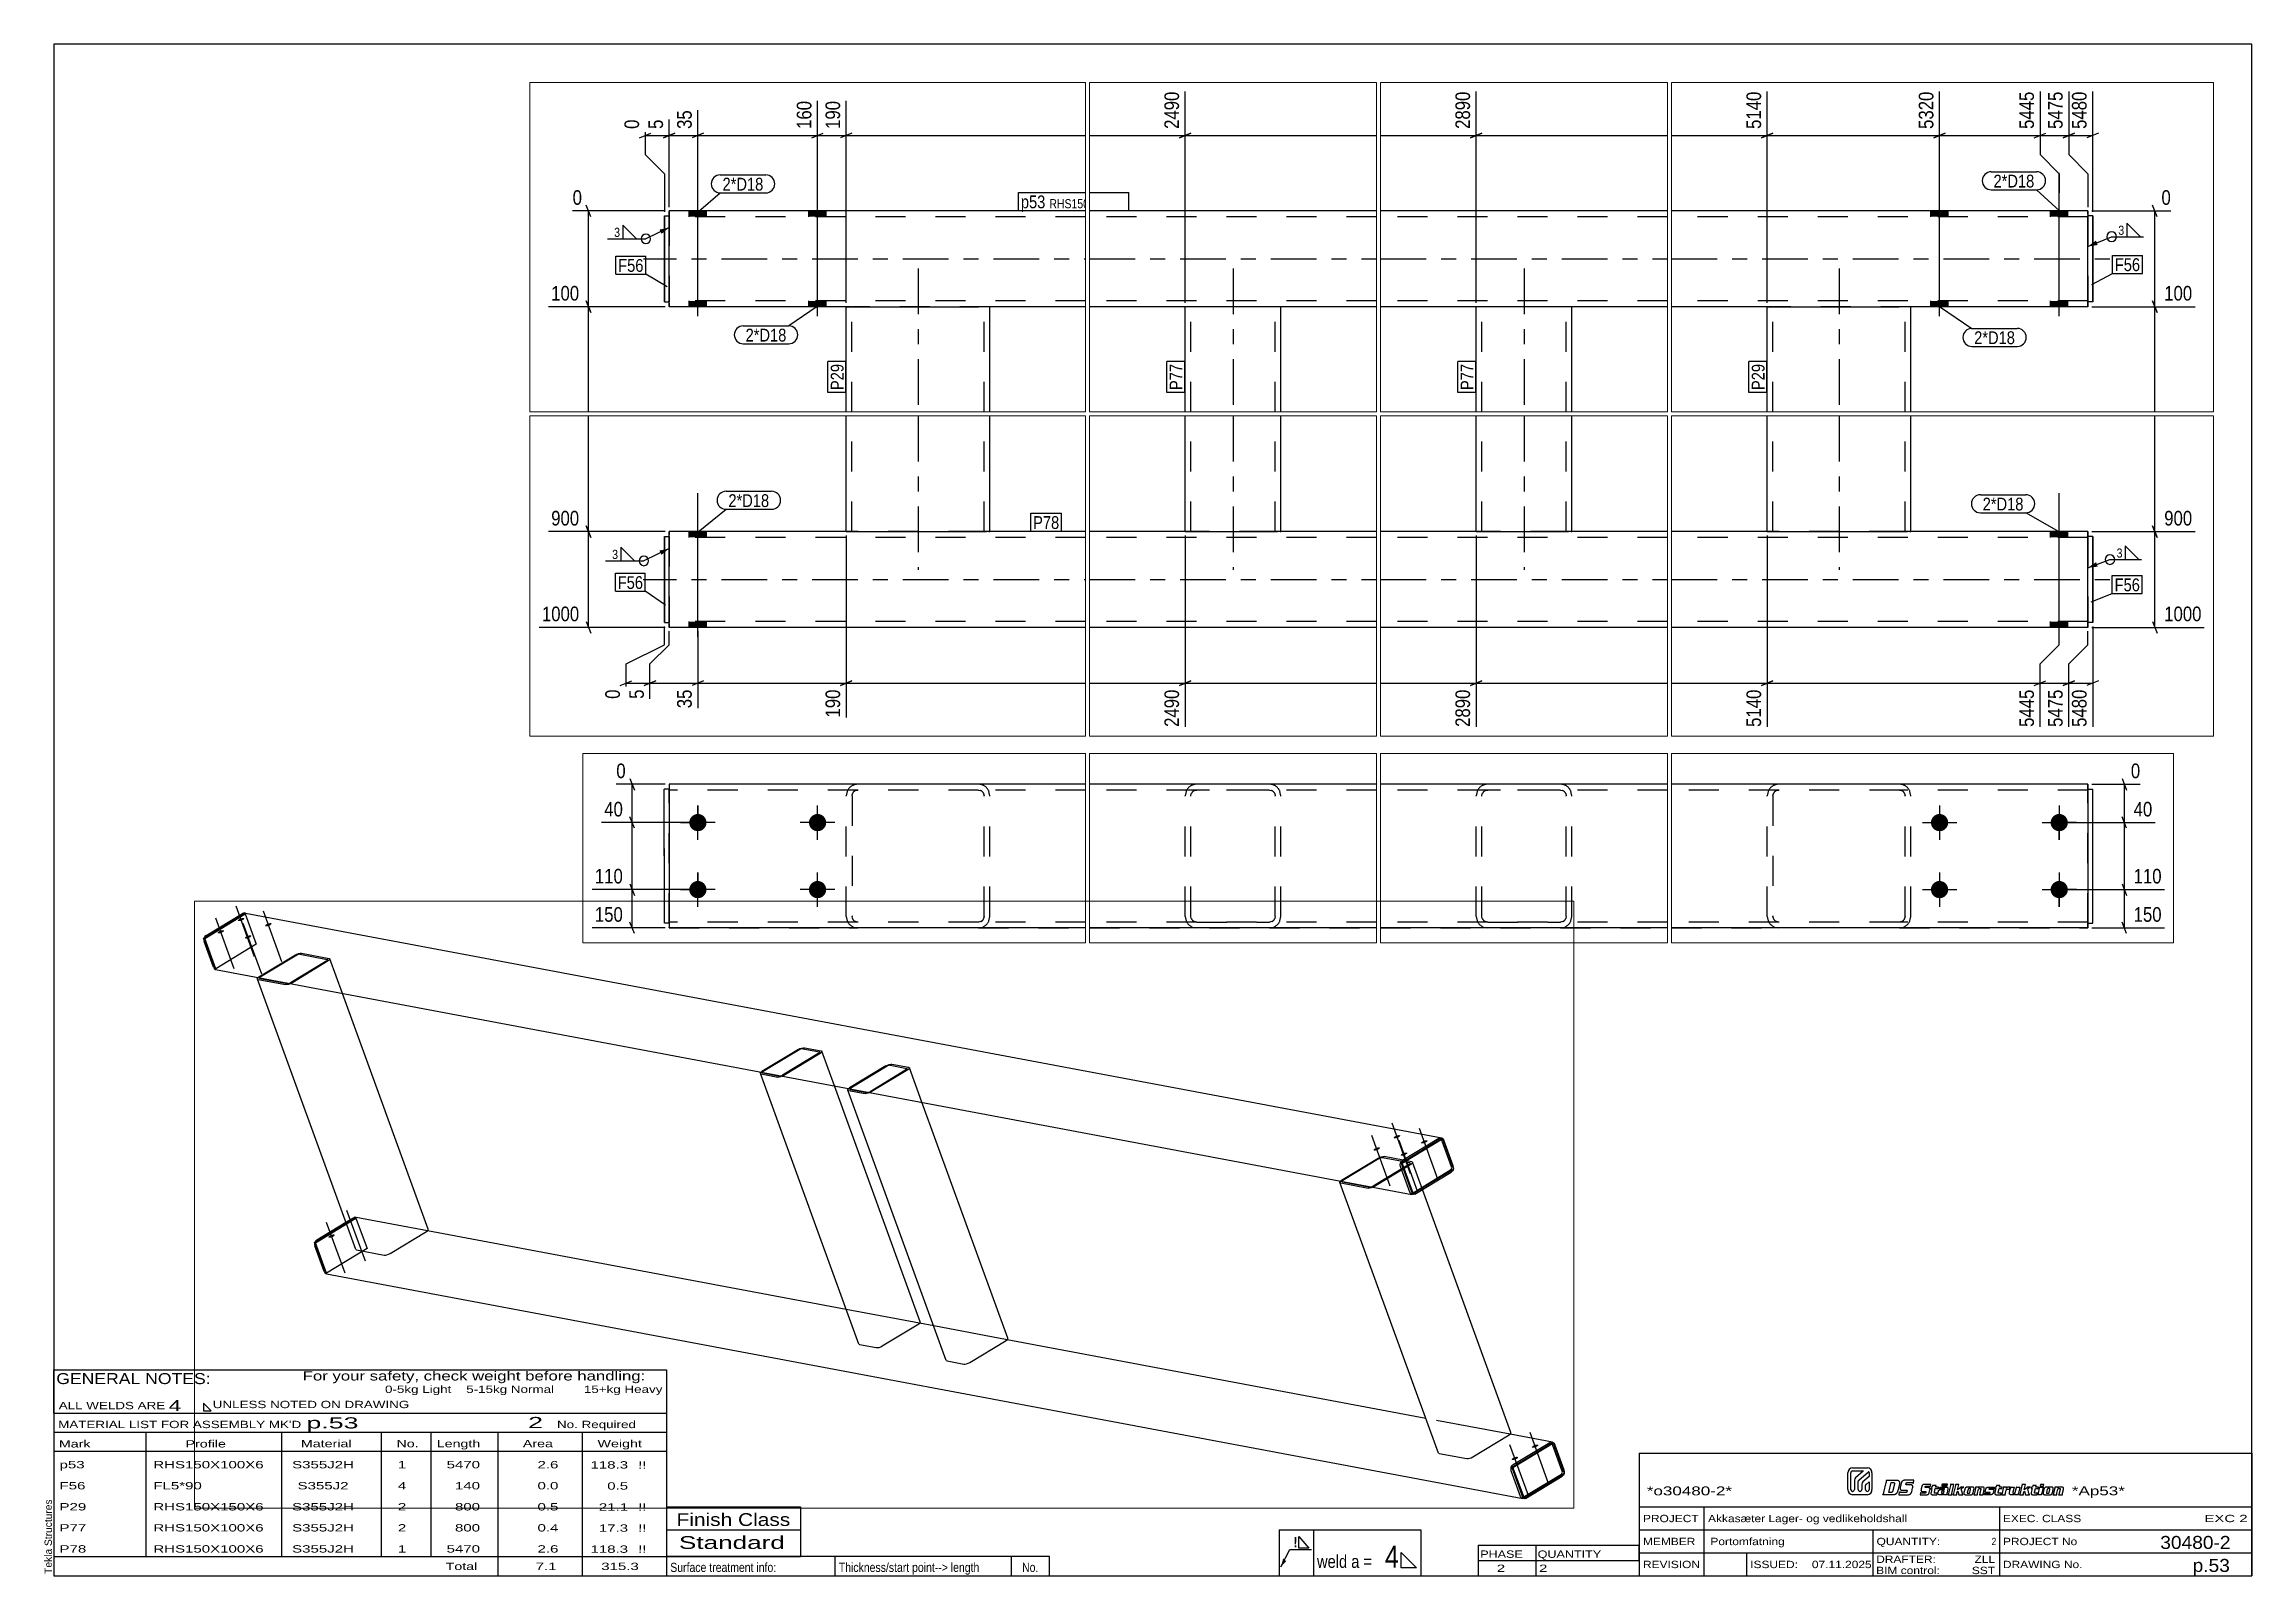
# Paper-space layout 'Layout1' of a CAD drawing. Header units: millimetres. Extents: x 2 to 579, y 5 to 405.
# The model-space entities are those that its viewports show. They can reach past a viewport. Long polylines and large blocks are cut down to what shows.
import ezdxf

# ---------------------------------------------------------------- set-up
doc = ezdxf.new("R2010")
doc.units = ezdxf.units.MM
doc.linetypes.add('DXK_LINE_DOT2', pattern=[3.9198, 1.9599, -1.9599])
doc.linetypes.add('DXK_LINE_DOT3', pattern=[5.9187, 2.979, -0.9799, 0.9799, -0.9799])
for name, color, linetype in [('GRAPHICAL_OBJECTS', 7, 'Continuous'), ('MÅLSÆTNING', 7, 'Continuous'), ('STÅL', 7, 'Continuous'), ('TEKST', 7, 'Continuous')]:
    doc.layers.add(name, color=color, linetype=linetype)
doc.layers.add('Viewport layer', color=7, linetype='Continuous', plot=False)
doc.styles.add('Arial', font='ARIAL.TTF', dxfattribs={"height": 0.2})
doc.styles.add('Arial Narrow', font='ARIALN.TTF', dxfattribs={"height": 0.2})
doc.styles.add('Arial Narrow Bold', font='ARIALNB.TTF', dxfattribs={"height": 0.2})
doc.styles.add('Arial Rounded MT Bold', font='ARLRDBD.TTF', dxfattribs={"height": 0.2})
doc.styles.add('IDAutomationHC39M', font='IDAUTOMATIONHC39M.TTF', dxfattribs={"height": 0.2})

psp = doc.layouts.get("Layout1")

# ---------------------------------------------------------------- texts
at = {"layer": 'GRAPHICAL_OBJECTS', "color": 7}
for s, height, style, width, p in [('GENERAL NOTES:', 2.8633, 'Arial Narrow', 1.4, (5.65, 55.06)), ('ALL WELDS ARE', 1.9089, 'Arial Narrow', 1.6, (6.29, 48.5)), ('UNLESS NOTED ON DRAWING', 1.9089, 'Arial Narrow', 1.6, (46.52, 48.78)), ('p.53', 2.912, 'Arial Rounded MT Bold', 1.794707, (70.97, 43.47)), ('2', 2.91, 'Arial Rounded MT Bold', 1.794707, (128.86, 43.56)), ("MATERIAL LIST FOR ASSEMBLY MK'D", 1.9089, 'Arial Narrow', 1.6, (6.15, 43.56)), ('Mark', 1.909, 'Arial Narrow', 1.7, (6.34, 38.5)), ('Profile', 1.909, 'Arial Narrow', 1.7, (39.41, 38.5)), ('Material', 1.909, 'Arial Narrow', 1.7, (69.54, 38.56)), ('No.', 1.909, 'Arial Narrow', 1.7, (94.5, 38.56)), ('Length', 1.909, 'Arial Narrow', 1.7, (105, 38.56)), ('Area', 1.909, 'Arial Narrow', 1.7, (127.5, 38.56)), ('No. Required', 1.9089, 'Arial Narrow', 1.6, (136.41, 43.56)), ('Weight', 1.909, 'Arial Narrow', 1.7, (147, 38.56)), ('PHASE', 1.909, 'Arial Narrow', 1.5, (377.5, 9.69)), ('QUANTITY', 1.909, 'Arial Narrow', 1.5, (392.5, 9.69))]:
    psp.add_text(s, height=height, dxfattribs=dict(at, style=style, width=width)).set_placement(p)
at = {"layer": 'GRAPHICAL_OBJECTS', "color": 7, "linetype": 'Continuous'}
for s, height, style, width, p in [('For your safety, check weight before handling:  ', 2.3861, 'Arial Narrow', 1.6, (70, 56)), ('0-5kg Light    5-15kg Normal        15+kg Heavy', 1.9089, 'Arial Narrow', 1.6, (91.5, 52.75)), ('4', 2.86, 'Arial Narrow', 1.794707, (35, 48)), ('p53', 1.909, 'Arial Narrow', 1.794707, (6.5, 33.06)), ('RHS150X100X6', 1.9089, 'Arial Narrow', 1.794707, (31, 33.06)), ('S355J2H', 1.909, 'Arial Narrow', 1.794707, (67.24, 33.06)), ('1', 1.91, 'Arial Narrow', 1.794707, (94.86, 33.06)), ('5470', 1.909, 'Arial Narrow', 1.794707, (107.58, 33.06)), ('2.6', 1.909, 'Arial Narrow', 1.794707, (131.32, 33.06)), ('118.3', 1.909, 'Arial Narrow', 1.794707, (145.15, 33)), ('!!', 1.909, 'Arial Narrow', 1.794707, (157.6, 33)), ('F56', 1.909, 'Arial Narrow', 1.794707, (6.5, 27.56)), ('FL5*90', 1.909, 'Arial Narrow', 1.794707, (31, 27.56)), ('S355J2', 1.909, 'Arial Narrow', 1.794707, (68.66, 27.56)), ('4', 1.91, 'Arial Narrow', 1.794707, (94.86, 27.56)), ('140', 1.909, 'Arial Narrow', 1.794707, (109.77, 27.56)), ('0.0', 1.909, 'Arial Narrow', 1.794707, (131.32, 27.56)), ('0.5', 1.909, 'Arial Narrow', 1.794707, (149.53, 27.5)), ('P29', 1.909, 'Arial Narrow', 1.794707, (6.5, 22.06)), ('RHS150X150X6', 1.9089, 'Arial Narrow', 1.794707, (31, 22.06)), ('S355J2H', 1.909, 'Arial Narrow', 1.794707, (67.24, 22.06)), ('2', 1.91, 'Arial Narrow', 1.794707, (94.86, 22.06)), ('800', 1.909, 'Arial Narrow', 1.794707, (109.77, 22.06)), ('0.5', 1.909, 'Arial Narrow', 1.794707, (131.32, 22.06)), ('21.1', 1.909, 'Arial Narrow', 1.794707, (147.34, 22)), ('!!', 1.909, 'Arial Narrow', 1.794707, (157.6, 22)), ('*o30480-2*', 2.333, 'IDAutomationHC39M', 1.425378, (421, 26)), ('*Ap53*', 2.333, 'IDAutomationHC39M', 1.425378, (532, 26.01)), ('P77', 1.909, 'Arial Narrow', 1.794707, (6.5, 16.56)), ('RHS150X100X6', 1.9089, 'Arial Narrow', 1.794707, (31, 16.56)), ('S355J2H', 1.909, 'Arial Narrow', 1.794707, (67.24, 16.56)), ('2', 1.91, 'Arial Narrow', 1.794707, (94.86, 16.56)), ('800', 1.909, 'Arial Narrow', 1.794707, (109.77, 16.56)), ('0.4', 1.909, 'Arial Narrow', 1.794707, (131.32, 16.56)), ('17.3', 1.909, 'Arial Narrow', 1.794707, (147.34, 16.5)), ('!!', 1.909, 'Arial Narrow', 1.794707, (157.6, 16.5)), ('Finish Class', 3.3405, 'Arial Narrow', 1.425378, (167.62, 18)), ('PROJECT', 1.909, 'Arial Narrow', 1.425378, (420, 19)), ('Akkasæter Lager- og vedlikeholdshall', 1.9089, 'Arial Narrow', 1.425378, (437, 19)), ('EXEC. CLASS', 1.9089, 'Arial Narrow', 1.425378, (514, 19)), ('EXC 2', 1.909, 'Arial Narrow', 1.780292, (566.64, 19)), ('P78', 1.909, 'Arial Narrow', 1.794707, (6.5, 11.06)), ('RHS150X100X6', 1.9089, 'Arial Narrow', 1.794707, (31, 11.06)), ('S355J2H', 1.909, 'Arial Narrow', 1.794707, (67.24, 11.06)), ('1', 1.91, 'Arial Narrow', 1.794707, (94.86, 11.06)), ('5470', 1.909, 'Arial Narrow', 1.794707, (107.58, 11.06)), ('2.6', 1.909, 'Arial Narrow', 1.794707, (131.32, 11.06)), ('118.3', 1.909, 'Arial Narrow', 1.794707, (145.15, 11)), ('!!', 1.909, 'Arial Narrow', 1.794707, (157.6, 11)), ('Standard', 3.34, 'Arial Narrow', 1.780292, (168.26, 12)), ('MEMBER', 1.909, 'Arial Narrow', 1.425378, (420, 13)), ('Portomfatning', 1.9089, 'Arial Narrow', 1.42538, (437.61, 13)), ('QUANTITY:', 1.909, 'Arial Narrow', 1.425378, (481, 13)), ('PROJECT No', 1.909, 'Arial Narrow', 1.425378, (514, 13)), ('30480-2', 3.397, 'Arial Rounded MT Bold', 1.1, (555.09, 12)), ('Total', 1.909, 'Arial Narrow', 1.7, (107.33, 6.5)), ('7.1', 1.909, 'Arial Narrow', 1.794707, (130.83, 6.5)), ('315.3', 1.909, 'Arial Narrow', 1.794707, (147.96, 6.5)), ('2', 1.91, 'Arial Narrow', 1.794707, (381.82, 6)), ('2', 1.91, 'Arial Narrow', 1.794707, (392.86, 6)), ('REVISION', 1.909, 'Arial Narrow', 1.425378, (420, 7)), ('ISSUED:', 1.909, 'Arial Narrow', 1.425378, (448, 7)), ('07.11.2025', 1.909, 'Arial Narrow', 1.425378, (464.11, 7)), ('DRAFTER:', 1.909, 'Arial Narrow', 1.425378, (480.91, 8.35)), ('BIM control:', 1.9089, 'Arial Narrow', 1.425378, (480.9, 5.44)), ('SST', 1.909, 'Arial Narrow', 1.425378, (505.88, 5.43)), ('ZLL', 1.909, 'Arial Narrow', 1.425378, (506.58, 8.35)), ('DRAWING No.', 1.9089, 'Arial Narrow', 1.425378, (514, 7)), ('p.53', 3.397, 'Arial Rounded MT Bold', 1.1, (563.53, 6))]:
    psp.add_text(s, height=height, dxfattribs=dict(at, style=style, width=width)).set_placement(p)
at = {"layer": 'GRAPHICAL_OBJECTS', "color": 174, "linetype": 'Continuous', "style": 'Arial'}
psp.add_text('Tekla Structures', height=1.9102, rotation=90, dxfattribs=at).set_placement((4.5, 5.5))
at = {"layer": 'GRAPHICAL_OBJECTS', "color": 2, "linetype": 'Continuous', "style": 'Arial Narrow Bold', "width": 0.99921}
psp.add_text('!', height=2.73, dxfattribs=at).set_placement((328.73, 12.42))
at = {"layer": 'GRAPHICAL_OBJECTS', "color": 7, "linetype": 'Continuous', "style": 'Arial Narrow'}
for s, height, p in [('4', 5.73, (352.61, 7.11)), ('2', 1.91, (511.03, 13)), ('Surface treatment info:', 2.3861, (166, 6)), ('Thickness/start point--> length', 2.3861, (210, 6)), ('weld a =', 3.34, (334.88, 7.06))]:
    psp.add_text(s, height=height, dxfattribs=at).set_placement(p)
at = {"layer": 'GRAPHICAL_OBJECTS', "color": 7, "style": 'Arial Narrow'}
psp.add_text('No.', height=2.386, dxfattribs=at).set_placement((257.87, 6))

msp = doc.modelspace()

# ---------------------------------------------------------------- hatches: boundary and pattern name
at = {"layer": 'STÅL', "linetype": 'Continuous'}
for points in [[(26903.5, 1534), (26901.7, 1533.5), (26900, 1533), (26898.3, 1532.8), (26896.9, 1532.7), (26895.7, 1532.8), (26894.7, 1533.1), (26894.2, 1533.6), (26893.9, 1534.2), (26894.1, 1534.9), (26894.6, 1535.7), (26895.5, 1536.6), (26896.6, 1537.5), (26898.1, 1538.3), (26899.7, 1539.1), (26901.4, 1539.8), (26903.2, 1540.4), (26904.9, 1540.8), (26906.6, 1541.1), (26908, 1541.2), (26909.3, 1541.1), (26910.2, 1540.8), (26910.8, 1540.3), (26911, 1539.7), (26910.8, 1539), (26910.3, 1538.2), (26909.4, 1537.3), (26908.3, 1536.4), (26906.9, 1535.5), (26905.2, 1534.7)], [(26974.9, 1520.6), (26973.1, 1520.1), (26971.4, 1519.6), (26969.7, 1519.4), (26968.3, 1519.3), (26967.1, 1519.4), (26966.1, 1519.7), (26965.6, 1520.2), (26965.3, 1520.8), (26965.5, 1521.5), (26966, 1522.3), (26966.9, 1523.2), (26968, 1524.1), (26969.5, 1524.9), (26971.1, 1525.7), (26972.8, 1526.4), (26974.6, 1527), (26976.3, 1527.4), (26978, 1527.7), (26979.4, 1527.7), (26980.7, 1527.6), (26981.6, 1527.3), (26982.2, 1526.9), (26982.4, 1526.3), (26982.2, 1525.6), (26981.7, 1524.7), (26980.8, 1523.9), (26979.7, 1523), (26978.3, 1522.1), (26976.6, 1521.3)], [(26850.6, 1502.1), (26848.9, 1501.5), (26847.1, 1501.1), (26845.5, 1500.8), (26844, 1500.7), (26842.8, 1500.8), (26841.9, 1501.1), (26841.3, 1501.6), (26841.1, 1502.2), (26841.2, 1502.9), (26841.7, 1503.7), (26842.6, 1504.6), (26843.8, 1505.5), (26845.2, 1506.3), (26846.8, 1507.1), (26848.5, 1507.8), (26850.3, 1508.4), (26852.1, 1508.9), (26853.7, 1509.1), (26855.2, 1509.2), (26856.4, 1509.1), (26857.3, 1508.8), (26857.9, 1508.3), (26858.1, 1507.7), (26858, 1507), (26857.4, 1506.2), (26856.6, 1505.3), (26855.4, 1504.4), (26854, 1503.6), (26852.4, 1502.8)], [(26922, 1488.6), (26920.3, 1488.1), (26918.5, 1487.6), (26916.9, 1487.4), (26915.4, 1487.3), (26914.2, 1487.4), (26913.3, 1487.7), (26912.7, 1488.2), (26912.5, 1488.8), (26912.6, 1489.5), (26913.1, 1490.3), (26914, 1491.2), (26915.2, 1492.1), (26916.6, 1492.9), (26918.2, 1493.7), (26919.9, 1494.4), (26921.7, 1495), (26923.5, 1495.4), (26925.1, 1495.7), (26926.6, 1495.8), (26927.8, 1495.7), (26928.7, 1495.4), (26929.3, 1494.9), (26929.5, 1494.3), (26929.3, 1493.6), (26928.8, 1492.8), (26928, 1491.9), (26926.8, 1491), (26925.4, 1490.1), (26923.8, 1489.4)], [(12586.7, 1107.6), (12604.7, 1107.6), (12604.7, 1113.6), (12586.7, 1113.6)], [(12586.7, 1107.6), (12604.7, 1107.6), (12604.7, 1113.6), (12586.7, 1113.6)], [(12711.7, 1107.6), (12729.7, 1107.6), (12729.7, 1113.6), (12711.7, 1113.6)], [(12711.7, 1107.6), (12729.7, 1107.6), (12729.7, 1113.6), (12711.7, 1113.6)], [(17889.7, 1113.6), (17871.7, 1113.6), (17871.7, 1107.6), (17889.7, 1107.6)], [(17889.7, 1113.6), (17871.7, 1113.6), (17871.7, 1107.6), (17889.7, 1107.6)], [(18014.7, 1113.6), (17996.7, 1113.6), (17996.7, 1107.6), (18014.7, 1107.6)], [(18014.7, 1113.6), (17996.7, 1113.6), (17996.7, 1107.6), (18014.7, 1107.6)], [(12586.7, 1013.6), (12604.7, 1013.6), (12604.7, 1019.6), (12586.7, 1019.6)], [(12586.7, 1013.6), (12604.7, 1013.6), (12604.7, 1019.6), (12586.7, 1019.6)], [(12711.7, 1013.6), (12729.7, 1013.6), (12729.7, 1019.6), (12711.7, 1019.6)], [(12711.7, 1013.6), (12729.7, 1013.6), (12729.7, 1019.6), (12711.7, 1019.6)], [(17889.7, 1019.6), (17871.7, 1019.6), (17871.7, 1013.6), (17889.7, 1013.6)], [(17889.7, 1019.6), (17871.7, 1019.6), (17871.7, 1013.6), (17889.7, 1013.6)], [(18014.7, 1019.6), (17996.7, 1019.6), (17996.7, 1013.6), (18014.7, 1013.6)], [(18014.7, 1019.6), (17996.7, 1019.6), (17996.7, 1013.6), (18014.7, 1013.6)], [(29922.1, 966.8), (29920.3, 966.3), (29918.5, 965.8), (29916.9, 965.6), (29915.4, 965.5), (29914.2, 965.6), (29913.3, 965.9), (29912.7, 966.4), (29912.5, 967), (29912.6, 967.7), (29913.1, 968.5), (29914, 969.4), (29915.2, 970.3), (29916.6, 971.1), (29918.2, 971.9), (29919.9, 972.6), (29921.7, 973.2), (29923.5, 973.6), (29925.1, 973.9), (29926.6, 973.9), (29927.8, 973.8), (29928.7, 973.5), (29929.3, 973.1), (29929.5, 972.5), (29929.4, 971.8), (29928.8, 970.9), (29928, 970.1), (29926.8, 969.2), (29925.4, 968.3), (29923.8, 967.5)], [(29993.4, 953.4), (29991.7, 952.8), (29989.9, 952.4), (29988.3, 952.2), (29986.8, 952.1), (29985.6, 952.2), (29984.7, 952.5), (29984.1, 952.9), (29983.9, 953.6), (29984, 954.3), (29984.5, 955.1), (29985.4, 956), (29986.6, 956.8), (29988, 957.7), (29989.6, 958.5), (29991.3, 959.2), (29993.1, 959.8), (29994.9, 960.2), (29996.5, 960.5), (29998, 960.5), (29999.2, 960.4), (30000.1, 960.1), (30000.7, 959.7), (30000.9, 959.1), (30000.8, 958.3), (30000.2, 957.5), (29999.4, 956.7), (29998.2, 955.8), (29996.8, 954.9), (29995.2, 954.1)], [(29869.2, 934.8), (29867.4, 934.3), (29865.6, 933.8), (29864, 933.6), (29862.5, 933.5), (29861.3, 933.6), (29860.4, 933.9), (29859.8, 934.4), (29859.6, 935), (29859.8, 935.7), (29860.3, 936.5), (29861.1, 937.4), (29862.3, 938.3), (29863.7, 939.1), (29865.3, 939.9), (29867.1, 940.6), (29868.9, 941.2), (29870.6, 941.6), (29872.2, 941.9), (29873.7, 942), (29874.9, 941.9), (29875.8, 941.6), (29876.4, 941.1), (29876.6, 940.5), (29876.5, 939.8), (29876, 939), (29875.1, 938.1), (29873.9, 937.2), (29872.5, 936.4), (29870.9, 935.6)], [(29940.6, 921.4), (29938.8, 920.9), (29937, 920.4), (29935.4, 920.2), (29933.9, 920.1), (29932.7, 920.2), (29931.8, 920.5), (29931.2, 921), (29931, 921.6), (29931.2, 922.3), (29931.7, 923.1), (29932.5, 924), (29933.7, 924.9), (29935.1, 925.7), (29936.7, 926.5), (29938.5, 927.2), (29940.2, 927.8), (29942, 928.2), (29943.6, 928.5), (29945.1, 928.5), (29946.3, 928.4), (29947.2, 928.1), (29947.8, 927.7), (29948, 927.1), (29947.9, 926.4), (29947.4, 925.5), (29946.5, 924.7), (29945.3, 923.8), (29943.9, 922.9), (29942.3, 922.1)], [(27139.9, 707.3), (27138.1, 706.8), (27136.4, 706.3), (27134.7, 706.1), (27133.3, 706), (27132, 706.1), (27131.1, 706.4), (27130.5, 706.9), (27130.3, 707.5), (27130.5, 708.2), (27131, 709), (27131.9, 709.9), (27133, 710.8), (27134.4, 711.6), (27136.1, 712.4), (27137.8, 713.1), (27139.6, 713.7), (27141.3, 714.1), (27143, 714.4), (27144.4, 714.5), (27145.6, 714.3), (27146.6, 714.1), (27147.1, 713.6), (27147.4, 713), (27147.2, 712.3), (27146.7, 711.5), (27145.8, 710.6), (27144.7, 709.7), (27143.2, 708.8), (27141.6, 708)], [(12586.7, 207.6), (12604.7, 207.6), (12604.7, 213.6), (12586.7, 213.6)], [(12586.7, 207.6), (12604.7, 207.6), (12604.7, 213.6), (12586.7, 213.6)], [(18014.7, 213.6), (17996.7, 213.6), (17996.7, 207.6), (18014.7, 207.6)], [(18014.7, 213.6), (17996.7, 213.6), (17996.7, 207.6), (18014.7, 207.6)], [(30282.7, 158.7), (30280.9, 158.1), (30279.2, 157.7), (30277.5, 157.4), (30276.1, 157.4), (30274.8, 157.5), (30273.9, 157.8), (30273.3, 158.2), (30273.1, 158.8), (30273.3, 159.6), (30273.8, 160.4), (30274.7, 161.2), (30275.8, 162.1), (30277.2, 163), (30278.9, 163.8), (30280.6, 164.5), (30282.4, 165.1), (30284.1, 165.5), (30285.8, 165.7), (30287.2, 165.8), (30288.4, 165.7), (30289.4, 165.4), (30289.9, 165), (30290.2, 164.3), (30290, 163.6), (30289.5, 162.8), (30288.6, 161.9), (30287.5, 161.1), (30286, 160.2), (30284.4, 159.4)], [(120.1, 116.6, -1), (120.1, 134.6, -1)], [(245.1, 116.6, -1), (245.1, 134.6, -1)], [(5405.1, 134.6, -1), (5405.1, 116.6, -1)], [(5530.1, 134.6, -1), (5530.1, 116.6, -1)], [(12586.7, 113.6), (12604.7, 113.6), (12604.7, 119.6), (12586.7, 119.6)], [(12586.7, 113.6), (12604.7, 113.6), (12604.7, 119.6), (12586.7, 119.6)], [(18014.7, 119.6), (17996.7, 119.6), (17996.7, 113.6), (18014.7, 113.6)], [(18014.7, 119.6), (17996.7, 119.6), (17996.7, 113.6), (18014.7, 113.6)], [(30229.8, 126.7), (30228, 126.1), (30226.3, 125.7), (30224.7, 125.5), (30223.2, 125.4), (30222, 125.5), (30221.1, 125.8), (30220.5, 126.2), (30220.3, 126.8), (30220.4, 127.6), (30220.9, 128.4), (30221.8, 129.3), (30223, 130.1), (30224.4, 131), (30226, 131.8), (30227.7, 132.5), (30229.5, 133.1), (30231.3, 133.5), (30232.9, 133.8), (30234.4, 133.8), (30235.6, 133.7), (30236.5, 133.4), (30237.1, 133), (30237.3, 132.4), (30237.1, 131.6), (30236.6, 130.8), (30235.8, 130), (30234.6, 129.1), (30233.2, 128.2), (30231.6, 127.4)], [(120.1, 46.6, -1), (120.1, 64.6, -1)], [(245.1, 46.6, -1), (245.1, 64.6, -1)], [(5405.1, 64.6, -1), (5405.1, 46.6, -1)], [(5530.1, 64.6, -1), (5530.1, 46.6, -1)]]:
    msp.add_hatch(color=96, dxfattribs=at).paths.add_polyline_path(points)
at = {"layer": 'TEKST', "linetype": 'Continuous'}
for points in [[(12555.6, 1094.1), (12565.7, 1096.2), (12557.8, 1089.6)], [(18045.9, 1078), (18035.7, 1076.6), (18044.1, 1082.7)], [(12555.6, 193.8), (12565.7, 196), (12557.8, 189.4)], [(18046, 177), (18035.7, 175.9), (18044.2, 181.7)]]:
    msp.add_hatch(color=3, dxfattribs=at).paths.add_polyline_path(points)

# ---------------------------------------------------------------- linework, layer by layer
at = {"layer": 'MÅLSÆTNING', "color": 7, "linetype": 'Continuous'}
for p, q in [((12720.7, 1127.6), (12720.7, 1228.6)), ((12750.7, 1017.6), (12750.7, 1228.6)), ((15050.7, 1017.6), (15050.7, 1238.3)), ((15050.7, 1017.6), (15050.7, 1238.3)), ((15450.7, 1017.6), (15450.7, 1238.3)), ((15450.7, 1017.6), (15450.7, 1238.3)), ((17700.7, 1017.6), (17700.7, 1238.3)), ((17880.7, 1127.6), (17880.7, 1238.3)), ((17985.7, 1238.3), (17985.7, 1172.5)), ((18015.7, 1238.3), (18015.7, 1172.5)), ((18040.7, 1112.6), (18040.7, 1238.3)), ((12540.7, 1209.1), (12540.7, 1172.5)), ((12565.7, 1117.6), (12565.7, 1209.1)), ((12595.7, 1132.6), (12595.7, 1218.8)), ((12595.7, 1132.6), (12595.7, 1218.8)), ((12534.7, 1190.1), (12546.7, 1194.9)), ((12559.7, 1190.1), (12571.7, 1194.9)), ((12565.7, 1192.5), (12595.7, 1192.5)), ((12601.7, 1194.9), (12589.7, 1190.1)), ((12601.7, 1194.9), (12589.7, 1190.1)), ((12595.7, 1192.5), (12720.7, 1192.5)), ((12714.7, 1190.1), (12726.7, 1194.9)), ((12756.7, 1194.9), (12744.7, 1190.1)), ((15056.7, 1194.9), (15044.7, 1190.1)), ((15044.7, 1190.1), (15056.7, 1194.9)), ((15050.7, 1192.5), (15450.7, 1192.5)), ((15456.7, 1194.9), (15444.7, 1190.1)), ((15444.7, 1190.1), (15456.7, 1194.9)), ((15450.7, 1192.5), (17700.7, 1192.5)), ((17694.7, 1190.1), (17706.7, 1194.9)), ((17874.7, 1190.1), (17886.7, 1194.9)), ((17979.7, 1190.1), (17991.7, 1194.9)), ((18009.7, 1190.1), (18021.7, 1194.9)), ((18015.7, 1192.5), (18040.7, 1192.5)), ((18046.7, 1194.9), (18034.7, 1190.1)), ((12540.7, 1172.5), (12560.7, 1152.5)), ((17985.7, 1172.5), (18005.7, 1152.5)), ((17985.7, 1172.5), (18005.7, 1152.5)), ((18015.7, 1172.5), (18035.7, 1152.5)), ((18015.7, 1172.5), (18035.7, 1152.5)), ((12560.7, 1152.5), (12560.7, 1112.6)), ((18005.7, 1152.5), (18005.7, 1132.6)), ((18005.7, 1152.5), (18005.7, 1132.6)), ((18035.7, 1152.5), (18035.7, 1117.6)), ((18035.7, 1152.5), (18035.7, 1117.6)), ((12561.7, 1113.6), (12464.9, 1113.6)), ((12483.9, 1107.6), (12479.1, 1119.6)), ((18039.7, 1113.6), (18122.2, 1113.6)), ((18108.1, 1107.6), (18103.3, 1119.6)), ((18105.7, 1013.6), (18105.7, 1113.6)), ((12483.9, 1007.6), (12479.1, 1019.6)), ((18103.3, 1019.6), (18108.1, 1007.6)), ((18108.1, 1007.6), (18103.3, 1019.6)), ((12561.7, 1013.6), (12439.6, 1013.6)), ((12481.5, 213.6), (12481.5, 1013.6)), ((18039.7, 1013.6), (18147.6, 1013.6)), ((18039.7, 1013.6), (18147.6, 1013.6)), ((18105.7, 213.6), (18105.7, 1013.6)), ((12561.7, 213.6), (12439.6, 213.6)), ((12561.7, 213.6), (12439.6, 213.6)), ((12479.1, 219.6), (12483.9, 207.6)), ((12483.9, 207.6), (12479.1, 219.6)), ((12481.5, 113.6), (12481.5, 213.6)), ((12750.7, 209.6), (12750.7, 19.4)), ((12750.7, 209.6), (12750.7, 19.4)), ((15050.7, 209.6), (15050.7, 9.6)), ((15050.7, 209.6), (15050.7, 9.6)), ((15450.7, 209.6), (15450.7, 9.6)), ((15450.7, 209.6), (15450.7, 9.6)), ((17700.7, 209.6), (17700.7, 9.6)), ((17700.7, 209.6), (17700.7, 9.6)), ((18039.7, 213.6), (18147.6, 213.6)), ((18039.7, 213.6), (18147.6, 213.6)), ((18103.3, 219.6), (18108.1, 207.6)), ((18108.1, 207.6), (18103.3, 219.6)), ((18105.7, 113.6), (18105.7, 213.6)), ((86, 165.6), (34.9, 165.6)), ((5564.1, 165.6), (5614.7, 165.6)), ((5595.7, 171.6), (5600.5, 159.6)), ((5598.1, 125.6), (5598.1, 165.6)), ((116.1, 125.6), (19.4, 125.6)), ((53.9, 119.6), (49.1, 131.6)), ((51.5, 55.6), (51.5, 125.6)), ((5534.1, 125.6), (5630.3, 125.6)), ((5534.1, 125.6), (5630.3, 125.6)), ((5600.5, 119.6), (5595.7, 131.6)), ((5600.5, 119.6), (5595.7, 131.6)), ((5598.1, 55.6), (5598.1, 125.6)), ((12479.1, 119.6), (12483.9, 107.6)), ((18103.3, 119.6), (18108.1, 107.6)), ((12561.7, 113.6), (12429.9, 113.6)), ((12520.7, 75.4), (12560.7, 95.4)), ((12545.7, 75.4), (12565.7, 95.4)), ((12545.7, 75.4), (12565.7, 95.4)), ((12560.7, 95.4), (12560.7, 114.6)), ((12565.7, 95.4), (12565.7, 109.6)), ((12565.7, 95.4), (12565.7, 109.6)), ((12595.7, 109.6), (12595.7, 29.1)), ((17985.7, 75.4), (18005.7, 95.4)), ((17985.7, 75.4), (18005.7, 95.4)), ((18005.7, 95.4), (18005.7, 109.6)), ((18005.7, 95.4), (18005.7, 109.6)), ((18015.7, 75.4), (18035.7, 95.4)), ((18015.7, 75.4), (18035.7, 95.4)), ((18035.7, 95.4), (18035.7, 109.6)), ((18035.7, 95.4), (18035.7, 109.6)), ((18039.7, 113.6), (18157.3, 113.6)), ((18040.7, 114.6), (18040.7, 9.6)), ((12520.7, 38.9), (12520.7, 75.4)), ((12545.7, 38.9), (12545.7, 75.4)), ((12545.7, 38.9), (12545.7, 75.4)), ((17985.7, 9.6), (17985.7, 75.4)), ((18015.7, 9.6), (18015.7, 75.4)), ((116.1, 55.6), (9.6, 55.6)), ((116.1, 55.6), (9.6, 55.6)), ((49.1, 61.6), (53.9, 49.6)), ((49.1, 61.6), (53.9, 49.6)), ((51.5, 15.6), (51.5, 55.6)), ((5534.1, 55.6), (5640, 55.6)), ((5534.1, 55.6), (5640, 55.6)), ((5595.7, 61.6), (5600.5, 49.6)), ((5595.7, 61.6), (5600.5, 49.6)), ((5598.1, 15.6), (5598.1, 55.6)), ((12514.7, 53), (12526.7, 57.8)), ((12520.7, 55.4), (12545.7, 55.4)), ((12539.7, 53), (12551.7, 57.8)), ((12551.7, 57.8), (12539.7, 53)), ((12545.7, 55.4), (12595.7, 55.4)), ((12601.7, 57.8), (12589.7, 53)), ((12756.7, 57.8), (12744.7, 53)), ((12744.7, 53), (12756.7, 57.8)), ((12750.7, 55.4), (15050.7, 55.4)), ((15056.7, 57.8), (15044.7, 53)), ((15044.7, 53), (15056.7, 57.8)), ((15050.7, 55.4), (15450.7, 55.4)), ((15456.7, 57.8), (15444.7, 53)), ((15444.7, 53), (15456.7, 57.8)), ((15450.7, 55.4), (17700.7, 55.4)), ((17706.7, 57.8), (17694.7, 53)), ((17694.7, 53), (17706.7, 57.8)), ((17979.7, 53), (17991.7, 57.8)), ((18009.7, 53), (18021.7, 57.8)), ((18015.7, 55.4), (18040.7, 55.4)), ((18046.7, 57.8), (18034.7, 53)), ((86, 15.6), (9.6, 15.6)), ((53.9, 9.6), (49.1, 21.6)), ((5564.1, 15.6), (5640, 15.6)), ((5600.5, 9.6), (5595.7, 21.6))]:
    msp.add_line(p, q, dxfattribs=at)
at = {"layer": 'STÅL', "color": 96, "linetype": 'Continuous'}
for p, q in [((26937.8, 1439.8), (26889.6, 1572.3)), ((27009.2, 1426.4), (26961, 1558.8)), ((26884.9, 1407.8), (26836.7, 1540.3)), ((26956.3, 1394.4), (26908.1, 1526.9)), ((12595.7, 1003.6), (12595.7, 1153.6)), ((12595.7, 1003.6), (12595.7, 1153.6)), ((12720.7, 1003.6), (12720.7, 1153.6)), ((12720.7, 1003.6), (12720.7, 1153.6)), ((17880.7, 1003.6), (17880.7, 1153.6)), ((17880.7, 1003.6), (17880.7, 1153.6)), ((18005.7, 1003.6), (18005.7, 1153.6)), ((18005.7, 1003.6), (18005.7, 1153.6)), ((12586.7, 1107.6), (12586.7, 1113.6)), ((12586.7, 1107.6), (12586.7, 1113.6)), ((12604.7, 1107.6), (12604.7, 1113.6)), ((12604.7, 1107.6), (12604.7, 1113.6)), ((12711.7, 1107.6), (12711.7, 1113.6)), ((12711.7, 1107.6), (12711.7, 1113.6)), ((12729.7, 1107.6), (12729.7, 1113.6)), ((12729.7, 1107.6), (12729.7, 1113.6)), ((17871.7, 1107.6), (17871.7, 1113.6)), ((17871.7, 1107.6), (17871.7, 1113.6)), ((17889.7, 1107.6), (17889.7, 1113.6)), ((17889.7, 1107.6), (17889.7, 1113.6)), ((17996.7, 1107.6), (17996.7, 1113.6)), ((17996.7, 1107.6), (17996.7, 1113.6)), ((18014.7, 1107.6), (18014.7, 1113.6)), ((18014.7, 1107.6), (18014.7, 1113.6)), ((12586.7, 1013.6), (12586.7, 1019.6)), ((12586.7, 1013.6), (12586.7, 1019.6)), ((12604.7, 1013.6), (12604.7, 1019.6)), ((12604.7, 1013.6), (12604.7, 1019.6)), ((12711.7, 1013.6), (12711.7, 1019.6)), ((12711.7, 1013.6), (12711.7, 1019.6)), ((12729.7, 1013.6), (12729.7, 1019.6)), ((12729.7, 1013.6), (12729.7, 1019.6)), ((17871.7, 1013.6), (17871.7, 1019.6)), ((17871.7, 1013.6), (17871.7, 1019.6)), ((17889.7, 1013.6), (17889.7, 1019.6)), ((17889.7, 1013.6), (17889.7, 1019.6)), ((17996.7, 1013.6), (17996.7, 1019.6)), ((17996.7, 1013.6), (17996.7, 1019.6)), ((18014.7, 1013.6), (18014.7, 1019.6)), ((18014.7, 1013.6), (18014.7, 1019.6)), ((29956.4, 872.6), (29908.1, 1005)), ((30027.7, 859.2), (29979.5, 991.6)), ((29903.5, 840.6), (29855.3, 973.1)), ((29974.9, 827.2), (29926.7, 959.6)), ((27174.2, 613.1), (27126, 745.6)), ((12595.7, 103.6), (12595.7, 253.6)), ((12595.7, 103.6), (12595.7, 253.6)), ((18005.7, 103.6), (18005.7, 253.6)), ((18005.7, 103.6), (18005.7, 253.6)), ((12586.7, 207.6), (12586.7, 213.6)), ((12586.7, 207.6), (12586.7, 213.6)), ((12604.7, 207.6), (12604.7, 213.6)), ((12604.7, 207.6), (12604.7, 213.6)), ((17996.7, 207.6), (17996.7, 213.6)), ((17996.7, 207.6), (17996.7, 213.6)), ((18014.7, 207.6), (18014.7, 213.6)), ((18014.7, 207.6), (18014.7, 213.6)), ((30317, 64.5), (30268.8, 196.9)), ((30264.1, 32.5), (30215.9, 164.9)), ((120.1, 107.6), (120.1, 143.6)), ((120.1, 143.6), (120.1, 131.6)), ((245.1, 107.6), (245.1, 143.6)), ((5405.1, 143.6), (5405.1, 107.6)), ((5530.1, 143.6), (5530.1, 107.6)), ((5530.1, 143.6), (5530.1, 131.6)), ((138.1, 125.6), (102.1, 125.6)), ((102.1, 125.6), (114.1, 125.6)), ((120.1, 107.6), (120.1, 119.6)), ((138.1, 125.6), (126.1, 125.6)), ((263.1, 125.6), (227.1, 125.6)), ((5387.1, 125.6), (5423.1, 125.6)), ((5512.1, 125.6), (5548.1, 125.6)), ((5512.1, 125.6), (5524.1, 125.6)), ((5530.1, 107.6), (5530.1, 119.6)), ((5548.1, 125.6), (5536.1, 125.6)), ((12586.7, 113.6), (12586.7, 119.6)), ((12586.7, 113.6), (12586.7, 119.6)), ((12604.7, 113.6), (12604.7, 119.6)), ((12604.7, 113.6), (12604.7, 119.6)), ((17996.7, 113.6), (17996.7, 119.6)), ((17996.7, 113.6), (17996.7, 119.6)), ((18014.7, 113.6), (18014.7, 119.6)), ((18014.7, 113.6), (18014.7, 119.6)), ((120.1, 37.6), (120.1, 73.6)), ((120.1, 73.6), (120.1, 61.6)), ((245.1, 37.6), (245.1, 73.6)), ((5405.1, 73.6), (5405.1, 37.6)), ((5530.1, 73.6), (5530.1, 37.6)), ((5530.1, 73.6), (5530.1, 61.6)), ((138.1, 55.6), (102.1, 55.6)), ((102.1, 55.6), (114.1, 55.6)), ((120.1, 37.6), (120.1, 49.6)), ((138.1, 55.6), (126.1, 55.6)), ((263.1, 55.6), (227.1, 55.6)), ((5387.1, 55.6), (5423.1, 55.6)), ((5512.1, 55.6), (5548.1, 55.6)), ((5512.1, 55.6), (5524.1, 55.6)), ((5530.1, 37.6), (5530.1, 49.6)), ((5548.1, 55.6), (5536.1, 55.6))]:
    msp.add_line(p, q, dxfattribs=at)
at = {"layer": 'STÅL', "color": 7, "linetype": 'DXK_LINE_DOT2'}
for p, q in [((26806.5, 1489.4), (26910.5, 1552.3)), ((26807.6, 1487.8), (26913.4, 1551.7)), ((26910.5, 1552.3), (26913.4, 1551.7)), ((26913.4, 1551.7), (26942.3, 1472.3)), ((26833.7, 1408.8), (26805.6, 1485.9)), ((26806, 1488.1), (26807.6, 1487.8)), ((26836.5, 1408.3), (26807.6, 1487.8)), ((26942.3, 1472.3), (26836.5, 1408.3)), ((26949.1, 1387.2), (27044.3, 1444.8)), ((27047.7, 1444.1), (26952.5, 1386.6)), ((27044.3, 1444.8), (27048.3, 1446.8)), ((27049.7, 1445.1), (27047.7, 1444.1)), ((27048.3, 1446.8), (27052.7, 1448.3)), ((27051.9, 1445.9), (27049.7, 1445.1)), ((27054, 1446.3), (27051.9, 1445.9)), ((27052.7, 1448.3), (27056.9, 1449.1)), ((27055.7, 1446.2), (27054, 1446.3)), ((27055.7, 1446.2), (27127.6, 1432.7)), ((27056.9, 1449.1), (27060.2, 1449)), ((27060.2, 1449), (27132.2, 1435.5)), ((27126.5, 1429.3), (27128, 1430.4)), ((27128.6, 1432.3), (27127.6, 1432.7)), ((27128, 1430.4), (27128.7, 1431.5)), ((27128.7, 1431.5), (27128.6, 1432.3)), ((27132.9, 1430.9), (27129.9, 1428.7)), ((27132.2, 1435.5), (27134.1, 1434.6)), ((27134.3, 1432.9), (27132.9, 1430.9)), ((27134.1, 1434.6), (27134.3, 1432.9)), ((27167, 1344.1), (27134.1, 1434.6)), ((26833.7, 1408.8), (26836.5, 1408.3)), ((27126.5, 1429.3), (27031.4, 1371.8)), ((27129.9, 1428.7), (27034.8, 1371.1)), ((26946.8, 1385.5), (26949.1, 1387.2)), ((26950.6, 1384.8), (26950.7, 1384.9)), ((26950.7, 1384.9), (26951.1, 1385.5)), ((26951.1, 1385.5), (26952.5, 1386.6)), ((27027.8, 1370.2), (27028.2, 1370.4)), ((27028.2, 1370.4), (27029.4, 1370.8)), ((27029.4, 1370.8), (27031.4, 1371.8)), ((27031.6, 1369.5), (27034.8, 1371.1)), ((28357.9, 1197.9), (28361.9, 1199.9)), ((28361.9, 1199.9), (28366.3, 1201.4)), ((28367.7, 1199.4), (28365.6, 1199.1)), ((28366.3, 1201.4), (28370.5, 1202.2)), ((28369.3, 1199.4), (28367.7, 1199.4)), ((28369.3, 1199.4), (28412.7, 1191.2)), ((28370.5, 1202.2), (28373.8, 1202.1)), ((28373.8, 1202.1), (28417.2, 1194)), ((28357.9, 1197.9), (28262.8, 1140.4)), ((28361.4, 1197.3), (28266.2, 1139.7)), ((28411.6, 1187.9), (28316.4, 1130.3)), ((28415, 1187.2), (28319.9, 1129.6)), ((28363.3, 1198.3), (28361.4, 1197.3)), ((28365.6, 1199.1), (28363.3, 1198.3)), ((28411.6, 1187.9), (28413.1, 1189)), ((28413.7, 1190.8), (28412.7, 1191.2)), ((28413.1, 1189), (28413.8, 1190)), ((28413.8, 1190), (28413.7, 1190.8)), ((28418, 1189.4), (28415, 1187.2)), ((28417.2, 1194), (28419.2, 1193.1)), ((28419.4, 1191.5), (28418, 1189.4)), ((28419.2, 1193.1), (28419.4, 1191.5)), ((28452.1, 1102.6), (28419.2, 1193.1)), ((28586.4, 1155), (28491.2, 1097.4)), ((28589.8, 1154.4), (28494.6, 1096.8)), ((28586.4, 1155), (28590.4, 1157)), ((28591.8, 1155.4), (28589.8, 1154.4)), ((28590.4, 1157), (28594.8, 1158.5)), ((28594, 1156.1), (28591.8, 1155.4)), ((28596.1, 1156.5), (28594, 1156.1)), ((28594.8, 1158.5), (28599, 1159.3)), ((28597.8, 1156.5), (28596.1, 1156.5)), ((28597.8, 1156.5), (28641.2, 1148.3)), ((28599, 1159.3), (28602.3, 1159.2)), ((28602.3, 1159.2), (28645.7, 1151.1)), ((28260.4, 1138.6), (28262.8, 1140.4)), ((28264.2, 1137.9), (28264.3, 1138.1)), ((28264.3, 1138.1), (28264.7, 1138.6)), ((28264.7, 1138.6), (28266.2, 1139.7)), ((28314.4, 1129.3), (28316.4, 1130.3)), ((28640.1, 1144.9), (28544.9, 1087.4)), ((28643.5, 1144.3), (28548.3, 1086.7)), ((28640.1, 1144.9), (28641.5, 1146)), ((28642.1, 1147.9), (28641.2, 1148.3)), ((28641.5, 1146), (28642.3, 1147.1)), ((28642.3, 1147.1), (28642.1, 1147.9)), ((28646.4, 1146.5), (28643.5, 1144.3)), ((28645.7, 1151.1), (28647.6, 1150.1)), ((28647.9, 1148.5), (28646.4, 1146.5)), ((28647.6, 1150.1), (28647.9, 1148.5)), ((28680.6, 1059.7), (28647.6, 1150.1)), ((12560.7, 1108.6), (12560.7, 1108.6)), ((12565.7, 1018.6), (12565.7, 1108.6)), ((12565.7, 1108.6), (12565.7, 1108.6)), ((12565.7, 1108.6), (12565.7, 1018.6)), ((12565.7, 1108.6), (12565.7, 1106.2)), ((12565.7, 1107.6), (12565.7, 1107.6)), ((13000.7, 1107.6), (12565.7, 1107.6)), ((12565.7, 1107.2), (12565.7, 1107.6)), ((12565.7, 1107.6), (12565.7, 1107.2)), ((12565.7, 1105.9), (12565.7, 1107.2)), ((12565.7, 1107.2), (12565.7, 1105.9)), ((15250.7, 1107.6), (14950.7, 1107.6)), ((15650.7, 1107.6), (15350.7, 1107.6)), ((18035.7, 1107.6), (17600.7, 1107.6)), ((18035.7, 1108.6), (18035.7, 1106.2)), ((18035.7, 1108.6), (18035.7, 1018.6)), ((18035.7, 1018.6), (18035.7, 1108.6)), ((18035.7, 1108.6), (18035.7, 1108.6)), ((18035.7, 1107.2), (18035.7, 1107.6)), ((18035.7, 1107.6), (18035.7, 1107.2)), ((18035.7, 1105.9), (18035.7, 1107.2)), ((18035.7, 1107.2), (18035.7, 1105.9)), ((28312.9, 1128.8), (28313.3, 1128.9)), ((28313.3, 1128.9), (28314.4, 1129.3)), ((28316.7, 1128.1), (28319.9, 1129.6)), ((12565.7, 1106.2), (12565.7, 1101.6)), ((12565.7, 1103.9), (12565.7, 1105.9)), ((12565.7, 1105.9), (12565.7, 1103.9)), ((12565.7, 1023.3), (12565.7, 1103.9)), ((12565.7, 1023.3), (12565.7, 1103.9)), ((12565.7, 1025.6), (12565.7, 1101.6)), ((18035.7, 1101.6), (18035.7, 1106.2)), ((18035.7, 1103.9), (18035.7, 1105.9)), ((18035.7, 1105.9), (18035.7, 1103.9)), ((18035.7, 1101.6), (18035.7, 1103.9)), ((18035.7, 1103.9), (18035.7, 1101.6)), ((18035.7, 1025.6), (18035.7, 1101.6)), ((28488.9, 1095.7), (28491.2, 1097.4)), ((28492.7, 1095), (28492.8, 1095.2)), ((28492.8, 1095.2), (28493.2, 1095.7)), ((28493.2, 1095.7), (28494.6, 1096.8)), ((28541.4, 1085.8), (28541.7, 1086)), ((28541.7, 1086), (28542.9, 1086.4)), ((28542.9, 1086.4), (28544.9, 1087.4)), ((28545.2, 1085.1), (28548.3, 1086.7)), ((12560.7, 1018.6), (12560.7, 1018.6)), ((12565.7, 1020.1), (12565.7, 1025.6)), ((12565.7, 1023.3), (12565.7, 1021.4)), ((12565.7, 1021.4), (12565.7, 1023.3)), ((12565.7, 1021.4), (12565.7, 1020.1)), ((12565.7, 1020.1), (12565.7, 1021.4)), ((12565.7, 1020.1), (12565.7, 1019.6)), ((12565.7, 1019.6), (12565.7, 1020.1)), ((12565.7, 1018.6), (12565.7, 1020.1)), ((12565.7, 1019.6), (12565.7, 1019.6)), ((13000.7, 1019.6), (12565.7, 1019.6)), ((12565.7, 1018.6), (12565.7, 1018.6)), ((15250.7, 1019.6), (14950.7, 1019.6)), ((15650.7, 1019.6), (15350.7, 1019.6)), ((18035.7, 1019.6), (17600.7, 1019.6)), ((18035.7, 1025.6), (18035.7, 1023.3)), ((18035.7, 1023.3), (18035.7, 1025.6)), ((18035.7, 1021), (18035.7, 1025.6)), ((18035.7, 1023.3), (18035.7, 1021.4)), ((18035.7, 1021.4), (18035.7, 1023.3)), ((18035.7, 1021.4), (18035.7, 1020.1)), ((18035.7, 1020.1), (18035.7, 1021.4)), ((18035.7, 1018.6), (18035.7, 1021)), ((18035.7, 1020.1), (18035.7, 1019.6)), ((18035.7, 1019.6), (18035.7, 1020.1)), ((18035.7, 1018.6), (18035.7, 1018.6)), ((12756.7, 1013.6), (12750.7, 1013.6)), ((12756.7, 903.6), (12756.7, 1013.6)), ((12756.7, 1013.6), (12757.2, 1013.6)), ((12900.7, 1013.6), (12757.2, 1013.6)), ((12894.7, 903.6), (12894.7, 1013.6)), ((15150.7, 1013.6), (15050.7, 1013.6)), ((15056.7, 903.6), (15056.7, 1013.6)), ((15144.7, 903.6), (15144.7, 1013.6)), ((15550.7, 1013.6), (15450.7, 1013.6)), ((15456.7, 903.6), (15456.7, 1013.6)), ((15544.7, 903.6), (15544.7, 1013.6)), ((17706.7, 1013.6), (17700.7, 1013.6)), ((17706.7, 903.6), (17706.7, 1013.6)), ((17706.7, 1013.6), (17707.2, 1013.6)), ((17850.7, 1013.6), (17707.2, 1013.6)), ((17844.7, 903.6), (17844.7, 1013.6)), ((29937.4, 903), (30032.6, 960.6)), ((30034.5, 961.2), (30032.6, 960.6)), ((30036.4, 961), (30034.5, 961.2)), ((30038, 959.8), (30036.4, 961)), ((30039.1, 958), (30038, 959.8)), ((30063.5, 890.9), (30039.1, 958)), ((29776.3, 856), (29871.5, 913.5)), ((29874.9, 912.9), (29779.7, 855.3)), ((29871.5, 913.5), (29875.5, 915.5)), ((29876.9, 913.9), (29874.9, 912.9)), ((29875.5, 915.5), (29879.9, 917)), ((29879.1, 914.6), (29876.9, 913.9)), ((29881.2, 915), (29879.1, 914.6)), ((29879.9, 917), (29884.1, 917.8)), ((29882.9, 915), (29881.2, 915)), ((29954.8, 901.5), (29882.9, 915)), ((29884.1, 917.8), (29887.4, 917.7)), ((29959.4, 904.2), (29887.4, 917.7)), ((29934.8, 899.5), (29934.4, 897.2)), ((29935.8, 901.6), (29934.8, 899.5)), ((29937.4, 903), (29935.8, 901.6)), ((29955.8, 901), (29954.8, 901.5)), ((29955.2, 899.2), (29955.9, 900.2)), ((29955.9, 900.2), (29955.8, 901)), ((29960.1, 899.6), (29957.2, 897.4)), ((29959.4, 904.2), (29961.3, 903.3)), ((29961.6, 901.7), (29960.1, 899.6)), ((29961.3, 903.3), (29961.6, 901.7)), ((29987.3, 831.9), (29961.3, 903.3)), ((29953.7, 898.1), (29858.6, 840.5)), ((29957.2, 897.4), (29862, 839.9)), ((29934.4, 897.2), (29934.8, 895)), ((29959.3, 827.9), (29934.8, 895)), ((29953.7, 898.1), (29955.2, 899.2)), ((29965.7, 825.3), (30060.9, 882.9)), ((30060.9, 882.9), (30062.5, 884.3)), ((30062.5, 884.3), (30063.5, 886.4)), ((30063.9, 888.7), (30063.5, 890.9)), ((30063.5, 886.4), (30063.9, 888.7)), ((30068.1, 884.6), (30067.6, 883.6)), ((30068.1, 884.6), (30068.5, 887)), ((29774, 854.2), (29776.3, 856)), ((29777.8, 853.5), (29777.9, 853.7)), ((29777.9, 853.7), (29778.3, 854.2)), ((29778.3, 854.2), (29779.7, 855.3)), ((29855, 839), (29855.4, 839.1)), ((29855.4, 839.1), (29856.6, 839.5)), ((29856.6, 839.5), (29858.6, 840.5)), ((29858.8, 838.3), (29862, 839.9)), ((29959.3, 827.9), (29960.3, 826)), ((29960.3, 826), (29961.9, 824.9)), ((29961.9, 824.9), (29963.8, 824.7)), ((29963.8, 824.7), (29965.7, 825.3)), ((27095.8, 694.7), (27199.8, 757.6)), ((27096.9, 693), (27202.6, 757)), ((27176.1, 746.4), (27195.7, 758.2)), ((27199.5, 759.5), (27195.7, 758.2)), ((27203.3, 759), (27199.5, 759.5)), ((27199.8, 757.6), (27202.6, 757)), ((27202.6, 757), (27231.5, 677.5)), ((27389.4, 724), (27203.3, 759)), ((27096.9, 693), (27095.2, 693.4)), ((27125.8, 613.6), (27096.9, 693)), ((27122.9, 614.1), (27094.9, 691.2)), ((27231.5, 677.5), (27125.8, 613.6)), ((27122.9, 614.1), (27125.8, 613.6)), ((28674.5, 482.5), (28482.8, 518.6)), ((28903, 439.6), (28711.3, 475.6)), ((12756.7, 213.6), (12756.7, 334.6)), ((12894.7, 213.6), (12894.7, 334.6)), ((15056.7, 213.6), (15056.7, 334.6)), ((15144.7, 213.6), (15144.7, 334.6)), ((15456.7, 213.6), (15456.7, 334.6)), ((15544.7, 213.6), (15544.7, 334.6)), ((17706.7, 213.6), (17706.7, 334.6)), ((17844.7, 213.6), (17844.7, 334.6)), ((30216.6, 192.8), (29996.4, 234.2)), ((12560.7, 208.6), (12560.7, 208.6)), ((12565.7, 118.6), (12565.7, 208.6)), ((12565.7, 208.6), (12565.7, 208.6)), ((12565.7, 208.6), (12565.7, 118.6)), ((12565.7, 206.2), (12565.7, 208.6)), ((12565.7, 207.6), (12565.7, 207.6)), ((13000.7, 207.6), (12565.7, 207.6)), ((12565.7, 207.2), (12565.7, 207.6)), ((12565.7, 207.6), (12565.7, 207.2)), ((12756.7, 213.6), (12750.7, 213.6)), ((12756.7, 213.6), (12757.2, 213.6)), ((12888.7, 213.6), (12757.2, 213.6)), ((12888.7, 213.6), (12897.2, 213.6)), ((12900.7, 213.6), (12897.2, 213.6)), ((15250.7, 207.6), (14950.7, 207.6)), ((15138.7, 213.6), (15050.7, 213.6)), ((15138.7, 213.6), (15147.2, 213.6)), ((15150.7, 213.6), (15147.2, 213.6)), ((15650.7, 207.6), (15350.7, 207.6)), ((15538.7, 213.6), (15450.7, 213.6)), ((15538.7, 213.6), (15547.2, 213.6)), ((15550.7, 213.6), (15547.2, 213.6)), ((18035.7, 207.6), (17600.7, 207.6)), ((17706.7, 213.6), (17700.7, 213.6)), ((17706.7, 213.6), (17707.2, 213.6)), ((17838.7, 213.6), (17707.2, 213.6)), ((17838.7, 213.6), (17847.2, 213.6)), ((17850.7, 213.6), (17847.2, 213.6)), ((18035.7, 208.6), (18035.7, 118.6)), ((18035.7, 118.6), (18035.7, 208.6)), ((18035.7, 208.6), (18035.7, 208.6)), ((18035.7, 206.2), (18035.7, 208.6)), ((18035.7, 207.2), (18035.7, 207.6)), ((18035.7, 207.6), (18035.7, 207.2)), ((12565.7, 205.9), (12565.7, 207.2)), ((12565.7, 207.2), (12565.7, 205.9)), ((12565.7, 201.6), (12565.7, 206.2)), ((12565.7, 203.9), (12565.7, 205.9)), ((12565.7, 205.9), (12565.7, 203.9)), ((12565.7, 123.3), (12565.7, 203.9)), ((12565.7, 123.3), (12565.7, 203.9)), ((12565.7, 125.6), (12565.7, 201.6)), ((18035.7, 205.9), (18035.7, 207.2)), ((18035.7, 207.2), (18035.7, 205.9)), ((18035.7, 201.6), (18035.7, 206.2)), ((18035.7, 203.9), (18035.7, 205.9)), ((18035.7, 205.9), (18035.7, 203.9)), ((18035.7, 201.6), (18035.7, 203.9)), ((18035.7, 203.9), (18035.7, 201.6)), ((18035.7, 125.6), (18035.7, 201.6)), ((90, 165.6), (90, 160.6)), ((287.1, 165.6), (90, 165.6)), ((287.1, 165.6), (282.5, 164.7)), ((413.1, 165.6), (287.1, 165.6)), ((417.7, 164.7), (413.1, 165.6)), ((525.1, 165.6), (413.1, 165.6)), ((2775.1, 165.6), (2475.1, 165.6)), ((2587.1, 165.6), (2582.5, 164.7)), ((2663.1, 165.6), (2587.1, 165.6)), ((2667.7, 164.7), (2663.1, 165.6)), ((3175.1, 165.6), (2875.1, 165.6)), ((2987.1, 165.6), (2982.5, 164.7)), ((3063.1, 165.6), (2987.1, 165.6)), ((3067.7, 164.7), (3063.1, 165.6)), ((5237.1, 165.6), (5125.1, 165.6)), ((5237.1, 165.6), (5232.5, 164.7)), ((5363.1, 165.6), (5237.1, 165.6)), ((5367.7, 164.7), (5363.1, 165.6)), ((5560.1, 165.6), (5363.1, 165.6)), ((5560.1, 162.1), (5560.1, 165.6)), ((5560.1, 160.6), (5560.1, 162.1)), ((30226.7, 108.3), (30321.9, 165.9)), ((30323.8, 166.5), (30321.9, 165.9)), ((30325.6, 166.2), (30323.8, 166.5)), ((30327.3, 165.1), (30325.6, 166.2)), ((30328.3, 163.3), (30327.3, 165.1)), ((30352.8, 96.2), (30328.3, 163.3)), ((90, 160.6), (85, 160.6)), ((85.1, 20.6), (85, 160.6)), ((90.1, 20.6), (90, 160.6)), ((287.1, 159.6), (90, 159.6)), ((276, 158.2), (275.1, 153.6)), ((275.1, 27.6), (275.1, 153.6)), ((281.1, 153.6), (281.5, 155.9)), ((281.1, 153.6), (281.1, 27.6)), ((284.8, 159.1), (287.1, 159.6)), ((413.1, 159.6), (287.1, 159.6)), ((413.1, 159.6), (415.4, 159.1)), ((525.1, 159.6), (413.1, 159.6)), ((418.6, 155.9), (419.1, 153.6)), ((419.1, 27.6), (419.1, 153.6)), ((425.1, 153.6), (424.1, 158.2)), ((425.1, 27.6), (425.1, 153.6)), ((2775.1, 159.6), (2475.1, 159.6)), ((2576, 158.2), (2575.1, 153.6)), ((2575.1, 27.6), (2575.1, 153.6)), ((2581.1, 153.6), (2581.5, 155.9)), ((2581.1, 27.6), (2581.1, 153.6)), ((2584.8, 159.1), (2587.1, 159.6)), ((2663.1, 159.6), (2587.1, 159.6)), ((2663.1, 159.6), (2665.4, 159.1)), ((2668.6, 155.9), (2669.1, 153.6)), ((2669.1, 27.6), (2669.1, 153.6)), ((2675.1, 153.6), (2674.1, 158.2)), ((2675.1, 27.6), (2675.1, 153.6)), ((3175.1, 159.6), (2875.1, 159.6)), ((2976, 158.2), (2975.1, 153.6)), ((2975.1, 27.6), (2975.1, 153.6)), ((2981.1, 153.6), (2981.5, 155.9)), ((2981.1, 27.6), (2981.1, 153.6)), ((2984.8, 159.1), (2987.1, 159.6)), ((3063.1, 159.6), (2987.1, 159.6)), ((3063.1, 159.6), (3065.4, 159.1)), ((3068.6, 155.9), (3069.1, 153.6)), ((3069.1, 27.6), (3069.1, 153.6)), ((3075.1, 153.6), (3074.1, 158.2)), ((3075.1, 27.6), (3075.1, 153.6)), ((5237.1, 159.6), (5125.1, 159.6)), ((5226, 158.2), (5225.1, 153.6)), ((5225.1, 27.6), (5225.1, 153.6)), ((5231.1, 153.6), (5231.5, 155.9)), ((5231.1, 153.6), (5231.1, 27.6)), ((5234.8, 159.1), (5237.1, 159.6)), ((5363.1, 159.6), (5237.1, 159.6)), ((5363.1, 159.6), (5365.4, 159.1)), ((5560.1, 159.6), (5363.1, 159.6)), ((5368.6, 155.9), (5369.1, 153.6)), ((5369.1, 27.6), (5369.1, 153.6)), ((5375.1, 153.6), (5374.1, 158.2)), ((5375.1, 27.6), (5375.1, 153.6)), ((5560.1, 160.6), (5565.1, 160.6)), ((5560.1, 20.6), (5560.1, 160.6)), ((5565.1, 20.6), (5565.1, 160.6)), ((12560.7, 118.6), (12560.7, 118.6)), ((12565.7, 120.1), (12565.7, 125.6)), ((12565.7, 123.3), (12565.7, 121.4)), ((12565.7, 121.4), (12565.7, 123.3)), ((12565.7, 121.4), (12565.7, 120.1)), ((12565.7, 120.1), (12565.7, 121.4)), ((12565.7, 120.1), (12565.7, 119.6)), ((12565.7, 119.6), (12565.7, 120.1)), ((12565.7, 118.6), (12565.7, 120.1)), ((12565.7, 119.6), (12565.7, 119.6)), ((13000.7, 119.6), (12565.7, 119.6)), ((12565.7, 118.6), (12565.7, 118.6)), ((15250.7, 119.6), (14950.7, 119.6)), ((15650.7, 119.6), (15350.7, 119.6)), ((18035.7, 119.6), (17600.7, 119.6)), ((18035.7, 125.6), (18035.7, 123.3)), ((18035.7, 123.3), (18035.7, 125.6)), ((18035.7, 121), (18035.7, 125.6)), ((18035.7, 123.3), (18035.7, 121.4)), ((18035.7, 121.4), (18035.7, 123.3)), ((18035.7, 121.4), (18035.7, 120.1)), ((18035.7, 120.1), (18035.7, 121.4)), ((18035.7, 118.6), (18035.7, 121)), ((18035.7, 120.1), (18035.7, 119.6)), ((18035.7, 119.6), (18035.7, 120.1)), ((18035.7, 118.6), (18035.7, 118.6)), ((30224, 104.8), (30223.7, 102.5)), ((30223.7, 102.5), (30224.1, 100.3)), ((30225.1, 106.8), (30224, 104.8)), ((30248.5, 33.1), (30224.1, 100.3)), ((30226.7, 108.3), (30225.1, 106.8)), ((30353.2, 94), (30352.8, 96.2)), ((30352.8, 91.6), (30353.2, 94)), ((30357.4, 89.8), (30357.8, 92.3)), ((30255, 30.6), (30350.2, 88.2)), ((30350.2, 88.2), (30351.7, 89.6)), ((30351.7, 89.6), (30352.8, 91.6)), ((30357.4, 89.8), (30356.9, 88.9)), ((275.1, 27.6), (276, 23)), ((281.5, 25.3), (281.1, 27.6)), ((419.1, 27.6), (418.6, 25.3)), ((424.1, 23), (425.1, 27.6)), ((2575.1, 27.6), (2576, 23)), ((2581.5, 25.3), (2581.1, 27.6)), ((2669.1, 27.6), (2668.6, 25.3)), ((2674.1, 23), (2675.1, 27.6)), ((2975.1, 27.6), (2976, 23)), ((2981.5, 25.3), (2981.1, 27.6)), ((3069.1, 27.6), (3068.6, 25.3)), ((3074.1, 23), (3075.1, 27.6)), ((5225.1, 27.6), (5226, 23)), ((5231.5, 25.3), (5231.1, 27.6)), ((5369.1, 27.6), (5368.6, 25.3)), ((5374.1, 23), (5375.1, 27.6)), ((30248.5, 33.1), (30249.6, 31.3)), ((30249.6, 31.3), (30251.2, 30.2)), ((30251.2, 30.2), (30253.1, 29.9)), ((30253.1, 29.9), (30255, 30.6)), ((90.1, 20.6), (85.1, 20.6)), ((90.1, 21.6), (90.1, 22.1)), ((287.1, 21.6), (90.1, 21.6)), ((90.1, 20.6), (90.1, 15.6)), ((90.1, 15.6), (287.1, 15.6)), ((282.5, 16.5), (287.1, 15.6)), ((287.1, 21.6), (284.8, 22.1)), ((413.1, 21.6), (287.1, 21.6)), ((413.1, 15.6), (287.1, 15.6)), ((415.4, 22.1), (413.1, 21.6)), ((525.1, 21.6), (413.1, 21.6)), ((413.1, 15.6), (417.7, 16.5)), ((413.1, 15.6), (525.1, 15.6)), ((2775.1, 21.6), (2475.1, 21.6)), ((2475.1, 15.6), (2775.1, 15.6)), ((2582.5, 16.5), (2587.1, 15.6)), ((2587.1, 21.6), (2584.8, 22.1)), ((2587.1, 21.6), (2663.1, 21.6)), ((2663.1, 15.6), (2587.1, 15.6)), ((2665.4, 22.1), (2663.1, 21.6)), ((2663.1, 15.6), (2667.7, 16.5)), ((3175.1, 21.6), (2875.1, 21.6)), ((2875.1, 15.6), (3175.1, 15.6)), ((2982.5, 16.5), (2987.1, 15.6)), ((2987.1, 21.6), (2984.8, 22.1)), ((2987.1, 21.6), (3063.1, 21.6)), ((3063.1, 15.6), (2987.1, 15.6)), ((3065.4, 22.1), (3063.1, 21.6)), ((3063.1, 15.6), (3067.7, 16.5)), ((5237.1, 21.6), (5125.1, 21.6)), ((5125.1, 15.6), (5237.1, 15.6)), ((5232.5, 16.5), (5237.1, 15.6)), ((5237.1, 21.6), (5234.8, 22.1)), ((5363.1, 21.6), (5237.1, 21.6)), ((5363.1, 15.6), (5237.1, 15.6)), ((5365.4, 22.1), (5363.1, 21.6)), ((5560.1, 21.6), (5363.1, 21.6)), ((5363.1, 15.6), (5367.7, 16.5)), ((5363.1, 15.6), (5560.1, 15.6)), ((5560.1, 20.6), (5565.1, 20.6)), ((5560.1, 15.6), (5560.1, 20.6))]:
    msp.add_line(p, q, dxfattribs=at)
at = {"layer": 'STÅL', "color": 2, "linetype": 'Continuous'}
for p, q in [((26811.3, 1495.4), (26906.5, 1553)), ((26910.2, 1554.2), (26906.5, 1553)), ((26914, 1553.7), (26910.2, 1554.2)), ((26914, 1553.7), (30038.2, 966.7)), ((26804.8, 1488.3), (26806.5, 1489.4)), ((26805.6, 1485.9), (26804.8, 1488.3)), ((26804.8, 1488.3), (26806, 1488.1)), ((26806, 1488.4), (26805.3, 1483.8)), ((26805.3, 1483.8), (26806.1, 1479.3)), ((26808.1, 1492.5), (26806, 1488.4)), ((26830.5, 1412.2), (26806.1, 1479.3)), ((26811.3, 1495.4), (26808.1, 1492.5)), ((26830.5, 1412.2), (26832.7, 1408.6)), ((26832.7, 1408.6), (26835.9, 1406.3)), ((26835.9, 1406.3), (29960.1, 819.2)), ((26944.7, 1383), (26946.2, 1385)), ((26946.2, 1385), (26946.8, 1385.5)), ((26950.3, 1384.5), (26950.6, 1384.8)), ((26950.3, 1384.5), (26950.5, 1383.7)), ((26950.5, 1383.7), (26951.4, 1383.2)), ((26945, 1381.4), (26944.7, 1383)), ((26946.9, 1380.5), (26945, 1381.4)), ((27202.1, 674.9), (26945, 1381.4)), ((26946.9, 1380.5), (27018.9, 1366.9)), ((26951.4, 1383.2), (27023.4, 1369.7)), ((27022.2, 1366.9), (27018.9, 1366.9)), ((27026.4, 1367.6), (27022.2, 1366.9)), ((27023.4, 1369.7), (27025.1, 1369.6)), ((27025.1, 1369.6), (27027.1, 1370)), ((27030.8, 1369.1), (27026.4, 1367.6)), ((27027.1, 1370), (27027.8, 1370.2)), ((27030.8, 1369.1), (27031.6, 1369.5)), ((27391.2, 728.1), (27167, 1344.1)), ((28258.4, 1136.1), (28259.8, 1138.2)), ((28258.6, 1134.5), (28258.4, 1136.1)), ((28260.5, 1133.6), (28258.6, 1134.5)), ((28515.7, 428.1), (28258.6, 1134.5)), ((28259.8, 1138.2), (28260.4, 1138.6)), ((28260.5, 1133.6), (28304, 1125.4)), ((28264, 1137.6), (28264.2, 1137.9)), ((28264, 1137.6), (28264.1, 1136.8)), ((28264.1, 1136.8), (28265.1, 1136.3)), ((28265.1, 1136.3), (28308.5, 1128.2)), ((12560.7, 1108.6), (12560.7, 1018.6)), ((12560.7, 1108.6), (12565.7, 1108.6)), ((12560.7, 1018.6), (12560.7, 1108.6)), ((12565.7, 1113.6), (12565.7, 1113.6)), ((13000.7, 1113.6), (12565.7, 1113.6)), ((12565.7, 1112.7), (12565.7, 1113.6)), ((12565.7, 1113.6), (12565.7, 1112.7)), ((12565.7, 1110.1), (12565.7, 1112.7)), ((12565.7, 1112.7), (12565.7, 1110.1)), ((12565.7, 1106.2), (12565.7, 1110.1)), ((12565.7, 1110.1), (12565.7, 1108.6)), ((15250.7, 1113.6), (14950.7, 1113.6)), ((15650.7, 1113.6), (15350.7, 1113.6)), ((18035.7, 1113.6), (17600.7, 1113.6)), ((18035.7, 1112.7), (18035.7, 1113.6)), ((18035.7, 1113.6), (18035.7, 1112.7)), ((18035.7, 1110.1), (18035.7, 1112.7)), ((18035.7, 1112.7), (18035.7, 1110.1)), ((18035.7, 1110.1), (18035.7, 1108.6)), ((18035.7, 1110.1), (18035.7, 1106.2)), ((18040.7, 1108.6), (18035.7, 1108.6)), ((18040.7, 1108.6), (18040.7, 1108.6)), ((18040.7, 1018.6), (18040.7, 1108.6)), ((18040.7, 1108.6), (18040.7, 1018.6)), ((28307.3, 1125.4), (28304, 1125.4)), ((28311.5, 1126.1), (28307.3, 1125.4)), ((28308.5, 1128.2), (28310.1, 1128.2)), ((28310.1, 1128.2), (28312.2, 1128.5)), ((28315.9, 1127.6), (28311.5, 1126.1)), ((28312.2, 1128.5), (28312.9, 1128.8)), ((28315.9, 1127.6), (28316.7, 1128.1)), ((12565.7, 1101.6), (12565.7, 1106.2)), ((12565.7, 1025.6), (12565.7, 1101.6)), ((18035.7, 1106.2), (18035.7, 1101.6)), ((18035.7, 1025.6), (18035.7, 1101.6)), ((28676.3, 486.7), (28452.1, 1102.6)), ((28486.8, 1093.2), (28488.3, 1095.3)), ((28487.1, 1091.6), (28486.8, 1093.2)), ((28489, 1090.7), (28487.1, 1091.6)), ((28744.2, 385.2), (28487.1, 1091.6)), ((28488.3, 1095.3), (28488.9, 1095.7)), ((28489, 1090.7), (28532.4, 1082.5)), ((28492.4, 1094.7), (28492.7, 1095)), ((28492.4, 1094.7), (28492.6, 1093.9)), ((28492.6, 1093.9), (28493.5, 1093.4)), ((28493.5, 1093.4), (28536.9, 1085.3)), ((28536.9, 1085.3), (28538.6, 1085.2)), ((28538.6, 1085.2), (28540.7, 1085.6)), ((28544.3, 1084.7), (28539.9, 1083.2)), ((28540.7, 1085.6), (28541.4, 1085.8)), ((28544.3, 1084.7), (28545.2, 1085.1)), ((28535.7, 1082.4), (28532.4, 1082.5)), ((28539.9, 1083.2), (28535.7, 1082.4)), ((28904.8, 443.7), (28680.6, 1059.7)), ((12560.7, 1018.6), (12565.7, 1018.6)), ((12565.7, 1021), (12565.7, 1025.6)), ((12565.7, 1017.2), (12565.7, 1021)), ((12565.7, 1017.2), (12565.7, 1018.6)), ((12565.7, 1014.6), (12565.7, 1017.2)), ((12565.7, 1017.2), (12565.7, 1014.6)), ((18035.7, 1025.6), (18035.7, 1021)), ((18035.7, 1021), (18035.7, 1017.2)), ((18035.7, 1017.2), (18035.7, 1018.6)), ((18040.7, 1018.6), (18035.7, 1018.6)), ((18035.7, 1014.6), (18035.7, 1017.2)), ((18035.7, 1017.2), (18035.7, 1014.6)), ((18040.7, 1018.6), (18040.7, 1018.6)), ((12565.7, 1013.6), (12565.7, 1014.6)), ((12565.7, 1014.6), (12565.7, 1013.6)), ((12565.7, 1013.6), (12565.7, 1013.6)), ((12750.7, 1013.6), (12565.7, 1013.6)), ((12750.7, 903.6), (12750.7, 1013.6)), ((12750.7, 1013.6), (12751.6, 1013.6)), ((12751.6, 1013.6), (12888.7, 1013.6)), ((12900.7, 1013.6), (12888.7, 1013.6)), ((13000.7, 1013.6), (12900.7, 1013.6)), ((12900.7, 903.6), (12900.7, 1013.6)), ((15050.7, 1013.6), (14950.7, 1013.6)), ((15050.7, 903.6), (15050.7, 1013.6)), ((15138.7, 1013.6), (15050.7, 1013.6)), ((15150.7, 1013.6), (15138.7, 1013.6)), ((15250.7, 1013.6), (15150.7, 1013.6)), ((15150.7, 903.6), (15150.7, 1013.6)), ((15450.7, 1013.6), (15350.7, 1013.6)), ((15450.7, 903.6), (15450.7, 1013.6)), ((15538.7, 1013.6), (15450.7, 1013.6)), ((15550.7, 1013.6), (15538.7, 1013.6)), ((15650.7, 1013.6), (15550.7, 1013.6)), ((15550.7, 903.6), (15550.7, 1013.6)), ((17700.7, 1013.6), (17600.7, 1013.6)), ((17700.7, 903.6), (17700.7, 1013.6)), ((17700.7, 1013.6), (17701.6, 1013.6)), ((17701.6, 1013.6), (17838.7, 1013.6)), ((17850.7, 1013.6), (17838.7, 1013.6)), ((18035.7, 1013.6), (17850.7, 1013.6)), ((17850.7, 903.6), (17850.7, 1013.6)), ((18035.7, 1013.6), (18035.7, 1014.6)), ((18035.7, 1014.6), (18035.7, 1013.6)), ((30037.6, 964.7), (29931.8, 900.7)), ((30040.4, 964.1), (29934.7, 900.2)), ((29935.5, 908.3), (30030.7, 965.9)), ((30030.7, 965.9), (30034.5, 967.2)), ((30034.5, 967.2), (30038.2, 966.7)), ((30040.4, 964.1), (30037.6, 964.7)), ((30038.2, 966.7), (30041.4, 964.4)), ((30069.4, 884.7), (30040.4, 964.1)), ((30041.4, 964.4), (30043.6, 960.8)), ((30068, 893.7), (30043.6, 960.8)), ((29929.5, 896.7), (29930.2, 901.3)), ((29930.2, 901.3), (29932.3, 905.4)), ((29931.8, 900.7), (29934.7, 900.2)), ((29931.8, 900.7), (29960.8, 821.2)), ((29932.3, 905.4), (29935.5, 908.3)), ((29934.7, 900.2), (29963.6, 820.7)), ((29930.3, 892.2), (29929.5, 896.7)), ((29954.7, 825.1), (29930.3, 892.2)), ((30069.4, 884.7), (29963.6, 820.7)), ((29967.6, 820), (30062.8, 877.6)), ((30066, 880.5), (30062.8, 877.6)), ((30067.6, 883.6), (30066, 880.5)), ((30068.8, 889.2), (30068, 893.7)), ((30068.5, 887), (30068.8, 889.2)), ((29771.9, 851.7), (29773.4, 853.8)), ((29773.4, 853.8), (29774, 854.2)), ((29777.5, 853.2), (29777.8, 853.5)), ((29772.2, 850.1), (29771.9, 851.7)), ((29774.1, 849.2), (29772.2, 850.1)), ((30029.3, 143.7), (29772.2, 850.1)), ((29774.1, 849.2), (29846.1, 835.7)), ((29777.5, 853.2), (29777.7, 852.4)), ((29777.7, 852.4), (29778.6, 851.9)), ((29778.6, 851.9), (29850.6, 838.4)), ((29849.4, 835.6), (29846.1, 835.7)), ((29853.6, 836.4), (29849.4, 835.6)), ((29850.6, 838.4), (29852.3, 838.4)), ((29852.3, 838.4), (29854.3, 838.8)), ((29858, 837.9), (29853.6, 836.4)), ((29854.3, 838.8), (29855, 839)), ((29858, 837.9), (29858.8, 838.3)), ((30218.4, 196.9), (29987.3, 831.9)), ((29956.9, 821.5), (29954.7, 825.1)), ((29960.1, 819.2), (29956.9, 821.5)), ((29963.9, 818.7), (29960.1, 819.2)), ((29963.6, 820.7), (29960.8, 821.2)), ((29967.6, 820), (29963.9, 818.7)), ((27100.6, 700.7), (27176.1, 746.4)), ((27291.9, 664.7), (27387.1, 722.3)), ((27387.1, 722.3), (27390, 724.5)), ((28482.8, 518.6), (27389.4, 724)), ((27390, 724.5), (27391.5, 726.5)), ((27391.5, 726.5), (27391.2, 728.1)), ((27094, 693.6), (27095.8, 694.7)), ((27094.9, 691.2), (27094, 693.6)), ((27095.2, 693.4), (27094, 693.6)), ((27095.3, 693.7), (27094.6, 689.1)), ((27097.4, 697.8), (27095.3, 693.7)), ((27100.6, 700.7), (27097.4, 697.8)), ((27094.6, 689.1), (27095.4, 684.6)), ((27119.8, 617.5), (27095.4, 684.6)), ((27202.1, 674.9), (27204, 674)), ((27204, 674), (27276, 660.5)), ((27276, 660.5), (27279.3, 660.4)), ((27279.3, 660.4), (27283.5, 661.2)), ((27283.5, 661.2), (27287.9, 662.7)), ((27287.9, 662.7), (27291.9, 664.7)), ((27119.8, 617.5), (27121.9, 613.8)), ((27121.9, 613.8), (27125.2, 611.6)), ((27125.2, 611.6), (30249.4, 24.5)), ((28675.1, 483), (28676.6, 485)), ((28676.6, 485), (28676.3, 486.7)), ((28577, 423.2), (28672.2, 480.8)), ((28672.2, 480.8), (28675.1, 483)), ((28711.3, 475.6), (28674.5, 482.5)), ((28900.6, 437.9), (28903.6, 440.1)), ((29996.4, 234.2), (28903, 439.6)), ((28903.6, 440.1), (28905, 442.1)), ((28905, 442.1), (28904.8, 443.7)), ((28515.7, 428.1), (28517.7, 427.2)), ((28517.7, 427.2), (28561.1, 419)), ((28561.1, 419), (28564.4, 419)), ((28564.4, 419), (28568.6, 419.7)), ((28568.6, 419.7), (28573, 421.2)), ((28573, 421.2), (28577, 423.2)), ((28805.4, 380.3), (28900.6, 437.9)), ((28744.2, 385.2), (28746.1, 384.3)), ((28746.1, 384.3), (28789.5, 376.1)), ((28789.5, 376.1), (28792.8, 376)), ((28792.8, 376), (28797, 376.8)), ((28797, 376.8), (28801.5, 378.3)), ((28801.5, 378.3), (28805.4, 380.3)), ((12750.7, 213.6), (12750.7, 334.6)), ((12900.7, 213.6), (12900.7, 334.6)), ((15050.7, 213.6), (15050.7, 334.6)), ((15150.7, 213.6), (15150.7, 334.6)), ((15450.7, 213.6), (15450.7, 334.6)), ((15550.7, 213.6), (15550.7, 334.6)), ((17700.7, 213.6), (17700.7, 334.6)), ((17850.7, 213.6), (17850.7, 334.6)), ((12560.7, 208.6), (12560.7, 118.6)), ((12560.7, 208.6), (12565.7, 208.6)), ((12560.7, 118.6), (12560.7, 208.6)), ((12565.7, 213.6), (12565.7, 213.6)), ((12565.7, 212.7), (12565.7, 213.6)), ((12565.7, 213.6), (12565.7, 212.7)), ((12750.7, 213.6), (12565.7, 213.6)), ((12565.7, 210.1), (12565.7, 212.7)), ((12565.7, 212.7), (12565.7, 210.1)), ((12565.7, 206.2), (12565.7, 210.1)), ((12565.7, 208.6), (12565.7, 210.1)), ((12750.7, 213.6), (12888.7, 213.6)), ((12899.8, 213.6), (12888.7, 213.6)), ((12899.8, 213.6), (12900.7, 213.6)), ((13000.7, 213.6), (12900.7, 213.6)), ((15050.7, 213.6), (14950.7, 213.6)), ((15050.7, 213.6), (15138.7, 213.6)), ((15149.8, 213.6), (15138.7, 213.6)), ((15149.8, 213.6), (15150.7, 213.6)), ((15250.7, 213.6), (15150.7, 213.6)), ((15450.7, 213.6), (15350.7, 213.6)), ((15450.7, 213.6), (15538.7, 213.6)), ((15549.8, 213.6), (15538.7, 213.6)), ((15549.8, 213.6), (15550.7, 213.6)), ((15650.7, 213.6), (15550.7, 213.6)), ((17700.7, 213.6), (17600.7, 213.6)), ((17700.7, 213.6), (17838.7, 213.6)), ((17849.8, 213.6), (17838.7, 213.6)), ((17849.8, 213.6), (17850.7, 213.6)), ((18035.7, 213.6), (17850.7, 213.6)), ((18035.7, 212.7), (18035.7, 213.6)), ((18035.7, 213.6), (18035.7, 212.7)), ((18035.7, 210.1), (18035.7, 212.7)), ((18035.7, 212.7), (18035.7, 210.1)), ((18035.7, 208.6), (18035.7, 210.1)), ((18035.7, 210.1), (18035.7, 206.2)), ((18040.7, 208.6), (18035.7, 208.6)), ((18040.7, 208.6), (18040.7, 208.6)), ((18040.7, 118.6), (18040.7, 208.6)), ((18040.7, 208.6), (18040.7, 118.6)), ((12565.7, 201.6), (12565.7, 206.2)), ((12565.7, 125.6), (12565.7, 201.6)), ((18035.7, 206.2), (18035.7, 201.6)), ((18035.7, 125.6), (18035.7, 201.6)), ((30119.1, 133.4), (30214.3, 191)), ((30214.3, 191), (30217.2, 193.2)), ((30327.5, 171.9), (30216.6, 192.8)), ((30217.2, 193.2), (30218.7, 195.3)), ((30218.7, 195.3), (30218.4, 196.9)), ((525.1, 165.6), (90, 165.6)), ((90, 165.6), (90.1, 16.5)), ((2775.1, 165.6), (2475.1, 165.6)), ((3175.1, 165.6), (2875.1, 165.6)), ((5560.1, 165.6), (5125.1, 165.6)), ((5560.1, 165.6), (5560.1, 164.7)), ((5560.1, 164.7), (5560.1, 153.6)), ((30326.8, 169.9), (30221.1, 106)), ((30329.7, 169.4), (30223.9, 105.4)), ((30224.8, 113.6), (30319.9, 171.2)), ((30319.9, 171.2), (30323.7, 172.5)), ((30323.7, 172.5), (30327.5, 171.9)), ((30329.7, 169.4), (30326.8, 169.9)), ((30327.5, 171.9), (30330.7, 169.7)), ((30358.6, 89.9), (30329.7, 169.4)), ((30330.7, 169.7), (30332.9, 166)), ((30357.3, 98.9), (30332.9, 166)), ((90, 160.6), (85, 160.6)), ((85.1, 20.6), (85, 160.6)), ((5560.1, 160.6), (5565.1, 160.6)), ((5560.1, 153.6), (5560.1, 15.6)), ((5565.1, 20.6), (5565.1, 160.6)), ((30029.3, 143.7), (30031.2, 142.8)), ((30031.2, 142.8), (30103.2, 129.3)), ((12560.7, 118.6), (12565.7, 118.6)), ((12565.7, 121), (12565.7, 125.6)), ((12565.7, 117.2), (12565.7, 121)), ((12565.7, 117.2), (12565.7, 118.6)), ((12565.7, 114.6), (12565.7, 117.2)), ((12565.7, 117.2), (12565.7, 114.6)), ((18035.7, 125.6), (18035.7, 121)), ((18035.7, 121), (18035.7, 117.2)), ((18040.7, 118.6), (18035.7, 118.6)), ((18035.7, 117.2), (18035.7, 118.6)), ((18035.7, 114.6), (18035.7, 117.2)), ((18035.7, 117.2), (18035.7, 114.6)), ((18040.7, 118.6), (18040.7, 118.6)), ((30103.2, 129.3), (30106.5, 129.2)), ((30106.5, 129.2), (30110.7, 129.9)), ((30110.7, 129.9), (30115.1, 131.4)), ((30115.1, 131.4), (30119.1, 133.4)), ((12565.7, 113.6), (12565.7, 114.6)), ((12565.7, 114.6), (12565.7, 113.6)), ((12565.7, 113.6), (12565.7, 113.6)), ((13000.7, 113.6), (12565.7, 113.6)), ((15250.7, 113.6), (14950.7, 113.6)), ((15650.7, 113.6), (15350.7, 113.6)), ((18035.7, 113.6), (17600.7, 113.6)), ((18035.7, 113.6), (18035.7, 114.6)), ((18035.7, 114.6), (18035.7, 113.6)), ((30218.8, 102), (30219.5, 106.6)), ((30219.6, 97.5), (30218.8, 102)), ((30219.5, 106.6), (30221.6, 110.7)), ((30244, 30.4), (30219.6, 97.5)), ((30221.1, 106), (30223.9, 105.4)), ((30221.1, 106), (30250, 26.5)), ((30221.6, 110.7), (30224.8, 113.6)), ((30223.9, 105.4), (30252.9, 26)), ((30358.1, 94.5), (30357.3, 98.9)), ((30357.8, 92.3), (30358.1, 94.5)), ((30358.6, 89.9), (30252.9, 26)), ((30256.9, 25.3), (30352.1, 82.9)), ((30355.3, 85.8), (30352.1, 82.9)), ((30356.9, 88.9), (30355.3, 85.8)), ((30246.1, 26.8), (30244, 30.4)), ((30249.4, 24.5), (30246.1, 26.8)), ((30253.1, 24), (30249.4, 24.5)), ((30252.9, 26), (30250, 26.5)), ((30256.9, 25.3), (30253.1, 24)), ((90.1, 20.6), (85.1, 20.6)), ((90.1, 15.6), (90.1, 16.5)), ((525.1, 15.6), (90.1, 15.6)), ((2775.1, 15.6), (2475.1, 15.6)), ((3175.1, 15.6), (2875.1, 15.6)), ((5560.1, 15.6), (5125.1, 15.6)), ((5560.1, 20.6), (5565.1, 20.6))]:
    msp.add_line(p, q, dxfattribs=at)
at = {"layer": 'STÅL', "color": 7, "linetype": 'DXK_LINE_DOT3'}
for p, q in [((12525.7, 1063.6), (13000.7, 1063.6)), ((14950.7, 1063.6), (15250.7, 1063.6)), ((15350.7, 1063.6), (15650.7, 1063.6)), ((17600.7, 1063.6), (18075.7, 1063.6)), ((12825.7, 1053.6), (12825.7, 903.6)), ((15100.7, 1053.6), (15100.7, 903.6)), ((15500.7, 1053.6), (15500.7, 903.6)), ((17775.7, 1053.6), (17775.7, 903.6)), ((12825.7, 334.6), (12825.7, 173.6)), ((15100.7, 334.6), (15100.7, 173.6)), ((15500.7, 334.6), (15500.7, 173.6)), ((17775.7, 334.6), (17775.7, 173.6)), ((12525.7, 163.6), (13000.7, 163.6)), ((14950.7, 163.6), (15250.7, 163.6)), ((15350.7, 163.6), (15650.7, 163.6)), ((17600.7, 163.6), (18075.7, 163.6))]:
    msp.add_line(p, q, dxfattribs=at)
at = {"layer": 'STÅL', "color": 96, "linetype": 'DXK_LINE_DOT2'}
msp.add_line((27227.1, 645.1), (27178.9, 777.5), dxfattribs=at)
at = {"layer": 'STÅL', "color": 7, "linetype": 'DXK_LINE_DOT2'}
for centre, radius, start, end in [((287.1, 153.6), 12, 112.5, 157.5), ((413.1, 153.6), 12, 22.5, 67.5), ((2587.1, 153.6), 12, 112.5, 157.5), ((2663.1, 153.6), 12, 22.5, 67.5), ((2987.1, 153.6), 12, 112.5, 157.5), ((3063.1, 153.6), 12, 22.5, 67.5), ((5237.1, 153.6), 12, 112.5, 157.5), ((5363.1, 153.6), 12, 22.5, 67.5), ((287.1, 153.6), 6, 112.5, 157.5), ((413.1, 153.6), 6, 22.5, 67.5), ((2587.1, 153.6), 6, 112.5, 157.5), ((2663.1, 153.6), 6, 22.5, 67.5), ((2987.1, 153.6), 6, 112.5, 157.5), ((3063.1, 153.6), 6, 22.5, 67.5), ((5237.1, 153.6), 6, 112.5, 157.5), ((5363.1, 153.6), 6, 22.5, 67.5), ((287.1, 27.6), 6, 202.5, 247.5), ((413.1, 27.6), 6, 292.5, 337.5), ((2587.1, 27.6), 6, 202.5, 247.5), ((2663.1, 27.6), 6, 292.5, 337.5), ((2987.1, 27.6), 6, 202.5, 247.5), ((3063.1, 27.6), 6, 292.5, 337.5), ((5237.1, 27.6), 6, 202.5, 247.5), ((5363.1, 27.6), 6, 292.5, 337.5), ((287.1, 27.6), 12, 202.5, 247.5), ((413.1, 27.6), 12, 292.5, 337.5), ((2587.1, 27.6), 12, 202.5, 247.5), ((2663.1, 27.6), 12, 292.5, 337.5), ((2987.1, 27.6), 12, 202.5, 247.5), ((3063.1, 27.6), 12, 292.5, 337.5), ((5237.1, 27.6), 12, 202.5, 247.5), ((5363.1, 27.6), 12, 292.5, 337.5)]:
    msp.add_arc(centre, radius, start, end, dxfattribs=at)
at = {"layer": 'TEKST', "color": 3, "linetype": 'Continuous'}
for p, q in [((12565.7, 1096.2), (12541.4, 1084.5)), ((12565.7, 196), (12539.3, 183))]:
    msp.add_line(p, q, dxfattribs=at)
for centre, start, end in [((12541.4, 1084.5), 90, 270), ((12541.4, 1084.5), 270, 90), ((12539.3, 183), 90, 270), ((12539.3, 183), 270, 90)]:
    msp.add_arc(centre, 5, start, end, dxfattribs=at)

# ---------------------------------------------------------------- wipeouts: each hides what was drawn before it
at = {"color": 0}
for points in [[(12664.2, 1134.9), (12664.2, 1148.9), (12621.5, 1148.9), (12621.5, 1134.9)], [(12515.2, 1085.7), (12515.2, 1097.3), (12507.5, 1097.3), (12507.5, 1085.7)], [(18074.4, 1087.9), (18074.4, 1099.5), (18066.7, 1099.5), (18066.7, 1087.9)], [(12688.2, 977.2), (12688.2, 991.2), (12645.6, 991.2), (12645.6, 977.2)], [(17959.5, 974.5), (17959.5, 988.5), (17916.9, 988.5), (17916.9, 974.5)], [(12670.3, 239.3), (12670.3, 253.3), (12627.6, 253.3), (12627.6, 239.3)], [(17968.4, 235.7), (17968.4, 249.7), (17925.8, 249.7), (17925.8, 235.7)], [(12513.1, 184.2), (12513.1, 195.8), (12505.4, 195.8), (12505.4, 184.2)], [(18072.5, 185.6), (18072.5, 197.2), (18064.9, 197.2), (18064.9, 185.6)]]:
    msp.add_wipeout(points, dxfattribs=at).dxf.layer = 'TEKST'

# ---------------------------------------------------------------- next in the draw order: linework, layer by layer
at = {"layer": 'TEKST', "color": 3, "linetype": 'Continuous'}
for p, q in [((12501.3, 1084.5), (12541.4, 1084.5)), ((12531.5, 1084.5), (12517.2, 1098.8)), ((12517.2, 1098.8), (12517.2, 1084.5)), ((12517.2, 1084.5), (12531.5, 1084.5)), ((18035.7, 1076.6), (18060.5, 1086.7)), ((18060.5, 1086.7), (18093.6, 1086.7)), ((18090.7, 1086.7), (18076.4, 1100.9)), ((18076.4, 1100.9), (18076.4, 1086.7)), ((18076.4, 1086.7), (18090.7, 1086.7)), ((12529.5, 183), (12515.2, 197.3)), ((12515.2, 197.3), (12515.2, 183)), ((18088.9, 184.4), (18074.6, 198.7)), ((18074.6, 198.7), (18074.6, 184.4)), ((12499.2, 183), (12539.3, 183)), ((12515.2, 183), (12529.5, 183)), ((18035.7, 175.9), (18058.7, 184.4)), ((18058.7, 184.4), (18091.7, 184.4)), ((18074.6, 184.4), (18088.9, 184.4))]:
    msp.add_line(p, q, dxfattribs=at)
for centre, start, end in [((18060.5, 1086.7), 90, 270), ((18060.5, 1086.7), 270, 90), ((18058.7, 184.4), 90, 270), ((18058.7, 184.4), 270, 90)]:
    msp.add_arc(centre, 5, start, end, dxfattribs=at)

# ---------------------------------------------------------------- next in the draw order: texts
at = {"layer": 'TEKST', "color": 3, "style": 'Arial Narrow'}
for p in [(12508.3, 1086.5), (18067.5, 1088.7), (12506.2, 185), (18065.7, 186.4)]:
    msp.add_text('3', height=9.54, dxfattribs=at).set_placement(p)

# ---------------------------------------------------------------- next in the draw order: wipeouts: each hides what was drawn before it
at = {"color": 0, "linetype": 'Continuous'}
for points in [[(12717.5, 1231.8), (12695.1, 1231.8), (12695.1, 1196.1), (12717.5, 1196.1)], [(15447.5, 1241.5), (15425.1, 1241.5), (15425.1, 1196.1), (15447.5, 1196.1)], [(17697.5, 1241.5), (17675.1, 1241.5), (17675.1, 1196.1), (17697.5, 1196.1)], [(18037.5, 1241.5), (18015.1, 1241.5), (18015.1, 1196.1), (18037.5, 1196.1)], [(12592.5, 1222), (12570.1, 1222), (12570.1, 1196.1), (12592.5, 1196.1)], [(18125.4, 1116.8), (18125.4, 1139.2), (18109.3, 1139.2), (18109.3, 1116.8)], [(12475, 1016.8), (12475, 1039.2), (12439.3, 1039.2), (12439.3, 1016.8)], [(18147.8, 1016.8), (18147.8, 1039.2), (18112.2, 1039.2), (18112.2, 1016.8)], [(12475, 216.8), (12475, 239.2), (12439.3, 239.2), (12439.3, 216.8)], [(18147.8, 216.8), (18147.8, 239.2), (18112.2, 239.2), (18112.2, 216.8)], [(5617.9, 168.8), (5617.9, 191.2), (5601.7, 191.2), (5601.7, 168.8)], [(45, 128.8), (45, 151.2), (19.1, 151.2), (19.1, 128.8)], [(5630.5, 128.8), (5630.5, 151.2), (5604.6, 151.2), (5604.6, 128.8)], [(12475, 116.8), (12475, 139.2), (12429.6, 139.2), (12429.6, 116.8)], [(18157.6, 116.8), (18157.6, 139.2), (18112.2, 139.2), (18112.2, 116.8)], [(45, 58.8), (45, 81.2), (9.3, 81.2), (9.3, 58.8)], [(5640.3, 58.8), (5640.3, 81.2), (5604.6, 81.2), (5604.6, 58.8)], [(12542.5, 51.8), (12520.1, 51.8), (12520.1, 35.6), (12542.5, 35.6)], [(12592.5, 51.8), (12570.1, 51.8), (12570.1, 25.9), (12592.5, 25.9)], [(15047.5, 51.8), (15025.1, 51.8), (15025.1, 6.4), (15047.5, 6.4)], [(15447.5, 51.8), (15425.1, 51.8), (15425.1, 6.4), (15447.5, 6.4)], [(18037.5, 51.8), (18015.1, 51.8), (18015.1, 6.4), (18037.5, 6.4)], [(45, 18.8), (45, 41.2), (9.3, 41.2), (9.3, 18.8)], [(5640.3, 18.8), (5640.3, 41.2), (5604.6, 41.2), (5604.6, 18.8)]]:
    msp.add_wipeout(points, dxfattribs=at).dxf.layer = 'MÅLSÆTNING'
at = {"color": 0}
for points in [[(12664.2, 1134.9), (12664.2, 1148.9), (12621.5, 1148.9), (12621.5, 1134.9)], [(12958.7, 1116.4), (12958.7, 1130.4), (12933.1, 1130.4), (12933.1, 1116.4)], [(17979.7, 1138.1), (17979.7, 1152.1), (17937.1, 1152.1), (17937.1, 1138.1)], [(12538.9, 1050), (12538.9, 1064), (12512.5, 1064), (12512.5, 1050)], [(18090.3, 1050.8), (18090.3, 1064.8), (18063.8, 1064.8), (18063.8, 1050.8)], [(12688.2, 977.2), (12688.2, 991.2), (12645.6, 991.2), (12645.6, 977.2)], [(17959.5, 974.5), (17959.5, 988.5), (17916.9, 988.5), (17916.9, 974.5)], [(12747.9, 953.8), (12733.9, 953.8), (12733.9, 926.5), (12747.9, 926.5)], [(15047.9, 953.8), (15033.9, 953.8), (15033.9, 926.5), (15047.9, 926.5)], [(15447.9, 953.8), (15433.9, 953.8), (15433.9, 926.5), (15447.9, 926.5)], [(17697.9, 953.8), (17683.9, 953.8), (17683.9, 926.5), (17697.9, 926.5)], [(12670.3, 239.3), (12670.3, 253.3), (12627.6, 253.3), (12627.6, 239.3)], [(17968.4, 235.7), (17968.4, 249.7), (17925.8, 249.7), (17925.8, 235.7)], [(12973.2, 216.4), (12973.2, 230.4), (12945.9, 230.4), (12945.9, 216.4)], [(12538.4, 153.7), (12538.4, 167.7), (12512, 167.7), (12512, 153.7)]]:
    msp.add_wipeout(points, dxfattribs=at).dxf.layer = 'TEKST'

# ---------------------------------------------------------------- next in the draw order: linework, layer by layer
at = {"layer": 'MÅLSÆTNING', "color": 7, "linetype": 'Continuous'}
for p, q in [((12720.7, 1127.6), (12720.7, 1228.6)), ((17700.7, 1017.6), (17700.7, 1238.3)), ((18015.7, 1238.3), (18015.7, 1172.5)), ((12565.7, 1117.6), (12565.7, 1209.1)), ((12540.7, 1192.5), (12565.7, 1192.5)), ((12571.7, 1194.9), (12559.7, 1190.1)), ((12714.7, 1190.1), (12726.7, 1194.9)), ((12720.7, 1192.5), (12750.7, 1192.5)), ((17706.7, 1194.9), (17694.7, 1190.1)), ((17700.7, 1192.5), (17880.7, 1192.5)), ((18021.7, 1194.9), (18009.7, 1190.1)), ((12481.5, 1013.6), (12481.5, 1113.6)), ((12479.1, 1019.6), (12483.9, 1007.6)), ((12561.7, 1013.6), (12439.6, 1013.6)), ((49.1, 171.6), (53.9, 159.6)), ((51.5, 125.6), (51.5, 165.6)), ((116.1, 125.6), (19.4, 125.6)), ((53.9, 119.6), (49.1, 131.6)), ((12595.7, 109.6), (12595.7, 29.1)), ((18015.7, 9.6), (18015.7, 75.4)), ((12601.7, 57.8), (12589.7, 53)), ((12595.7, 55.4), (12750.7, 55.4)), ((17985.7, 55.4), (18015.7, 55.4)), ((18021.7, 57.8), (18009.7, 53))]:
    msp.add_line(p, q, dxfattribs=at)
at = {"layer": 'TEKST', "color": 7, "linetype": 'Continuous'}
for p, q in [((12596.2, 1113.1), (12619.1, 1132.5)), ((12619.1, 1151.3), (12666.6, 1151.3)), ((12619.1, 1132.5), (12666.6, 1132.5)), ((12643.2, 993.6), (12690.6, 993.6)), ((12720.4, 1013.7), (12690.6, 993.6)), ((17880.7, 1013.7), (17914.5, 990.9)), ((12643.2, 974.8), (12690.6, 974.8)), ((17914.5, 990.9), (17961.9, 990.9)), ((17914.5, 972.1), (17961.9, 972.1)), ((12625.2, 255.7), (12672.7, 255.7)), ((12596, 213.3), (12625.2, 236.9)), ((12625.2, 236.9), (12672.7, 236.9)), ((17923.4, 252.1), (17970.8, 252.1)), ((17923.4, 233.3), (17970.8, 233.3)), ((18005.7, 213.3), (17970.8, 233.3))]:
    msp.add_line(p, q, dxfattribs=at)
for centre, start, end in [((12619.1, 1141.9), 90, 270), ((12666.6, 1141.9), 270, 90), ((12643.2, 984.2), 90, 270), ((12690.6, 984.2), 270, 90), ((17914.5, 981.5), 90, 270), ((17961.9, 981.5), 270, 90), ((12625.2, 246.3), 90, 270), ((12672.7, 246.3), 270, 90), ((17923.4, 242.7), 90, 270), ((17970.8, 242.7), 270, 90)]:
    msp.add_arc(centre, 9.4, start, end, dxfattribs=at)

# ---------------------------------------------------------------- next in the draw order: texts
at = {"layer": 'MÅLSÆTNING', "color": 3, "linetype": 'Continuous', "style": 'Arial Narrow'}
for s, p in [('160', (12714.3, 1199.3)), ('2890', (15444.3, 1199.3)), ('5140', (17694.3, 1199.3)), ('5480', (18034.3, 1199.3)), ('35', (12589.3, 1199.3)), ('35', (12589.3, 29.1)), ('2490', (15044.3, 9.6)), ('2890', (15444.3, 9.6)), ('5480', (18034.3, 9.6))]:
    msp.add_text(s, height=15.27, rotation=90.0002, dxfattribs=at).set_placement(p)
for s, height, p in [('0', 15.3, (18112.5, 1120)), ('100', 15.27, (12442.5, 1020)), ('100', 15.27, (18115.4, 1020)), ('900', 15.27, (12442.5, 220)), ('900', 15.27, (18115.4, 220)), ('0', 15.3, (5604.9, 172)), ('40', 15.27, (22.3, 132)), ('40', 15.27, (5607.8, 132)), ('1000', 15.27, (12432.8, 120)), ('1000', 15.27, (18115.4, 120)), ('110', 15.27, (12.5, 62)), ('110', 15.27, (5607.8, 62)), ('150', 15.27, (12.5, 22)), ('150', 15.27, (5607.8, 22))]:
    msp.add_text(s, height=height, dxfattribs=at).set_placement(p)
at = {"layer": 'TEKST', "color": 3, "style": 'Arial Narrow'}
for p in [(12621.5, 1134.9), (12645.6, 977.2), (17916.9, 974.5), (12627.6, 239.3), (17925.8, 235.7)]:
    msp.add_text('2*D18', height=13.36, dxfattribs=at).set_placement(p)

# ---------------------------------------------------------------- next in the draw order: wipeouts: each hides what was drawn before it
at = {"color": 0, "linetype": 'Continuous'}
msp.add_wipeout([(12517.5, 51.8), (12495.1, 51.8), (12495.1, 35.6), (12517.5, 35.6)], dxfattribs=at).dxf.layer = 'MÅLSÆTNING'
at = {"color": 0}
for points in [[(12958.7, 1116.4), (12958.7, 1130.4), (12933.1, 1130.4), (12933.1, 1116.4)], [(17979.7, 1138.1), (17979.7, 1152.1), (17937.1, 1152.1), (17937.1, 1138.1)], [(12538.9, 1050), (12538.9, 1064), (12512.5, 1064), (12512.5, 1050)], [(18090.3, 1050.8), (18090.3, 1064.8), (18063.8, 1064.8), (18063.8, 1050.8)], [(12747.9, 953.8), (12733.9, 953.8), (12733.9, 926.5), (12747.9, 926.5)], [(15047.9, 953.8), (15033.9, 953.8), (15033.9, 926.5), (15047.9, 926.5)], [(15447.9, 953.8), (15433.9, 953.8), (15433.9, 926.5), (15447.9, 926.5)], [(17697.9, 953.8), (17683.9, 953.8), (17683.9, 926.5), (17697.9, 926.5)], [(12973.2, 216.4), (12973.2, 230.4), (12945.9, 230.4), (12945.9, 216.4)], [(12538.4, 153.7), (12538.4, 167.7), (12512, 167.7), (12512, 153.7)], [(18090, 151.3), (18090, 165.3), (18063.6, 165.3), (18063.6, 151.3)]]:
    msp.add_wipeout(points, dxfattribs=at).dxf.layer = 'TEKST'

# ---------------------------------------------------------------- next in the draw order: linework, layer by layer
at = {"layer": 'TEKST', "color": 7, "linetype": 'Continuous'}
for p, q in [((17934.7, 1154.5), (17982.1, 1154.5)), ((12930.7, 1114), (12930.7, 1132.8)), ((17934.7, 1135.7), (17982.1, 1135.7)), ((18006, 1113.9), (17982.1, 1135.7)), ((12510.1, 1066.4), (12541.3, 1066.4)), ((12510.1, 1047.6), (12510.1, 1066.4)), ((12541.3, 1047.6), (12541.3, 1066.4)), ((18061.4, 1067.2), (18092.7, 1067.2)), ((18061.4, 1048.4), (18061.4, 1067.2)), ((18092.7, 1048.4), (18092.7, 1067.2)), ((12510.1, 1047.6), (12541.3, 1047.6)), ((12563.6, 1034.2), (12541.3, 1047.6)), ((18039.7, 1036.7), (18061.4, 1048.4)), ((18061.4, 1048.4), (18092.7, 1048.4)), ((12731.5, 924.1), (12731.5, 956.2)), ((12750.3, 956.2), (12731.5, 956.2)), ((12750.3, 924.1), (12750.3, 956.2)), ((15031.5, 924.1), (15031.5, 956.2)), ((15050.3, 956.2), (15031.5, 956.2)), ((15050.3, 924.1), (15050.3, 956.2)), ((15431.5, 924.1), (15431.5, 956.2)), ((15450.3, 956.2), (15431.5, 956.2)), ((15450.3, 924.1), (15450.3, 956.2)), ((17681.5, 924.1), (17681.5, 956.2)), ((17700.3, 956.2), (17681.5, 956.2)), ((17700.3, 924.1), (17700.3, 956.2)), ((12750.3, 924.1), (12731.5, 924.1)), ((15050.3, 924.1), (15031.5, 924.1)), ((15450.3, 924.1), (15431.5, 924.1)), ((17700.3, 924.1), (17681.5, 924.1)), ((12943.5, 232.8), (12975.6, 232.8)), ((12943.5, 214), (12943.5, 232.8)), ((12975.6, 214), (12975.6, 232.8)), ((12943.5, 214), (12975.6, 214)), ((12509.6, 170.1), (12540.8, 170.1)), ((12509.6, 151.3), (12509.6, 170.1)), ((12540.8, 151.3), (12540.8, 170.1)), ((12509.6, 151.3), (12540.8, 151.3)), ((12562, 136.9), (12540.8, 151.3))]:
    msp.add_line(p, q, dxfattribs=at)
for centre, start, end in [((17934.7, 1145.1), 90, 270), ((17982.1, 1145.1), 270, 90)]:
    msp.add_arc(centre, 9.4, start, end, dxfattribs=at)

# ---------------------------------------------------------------- next in the draw order: texts
at = {"layer": 'MÅLSÆTNING', "color": 3, "linetype": 'Continuous', "style": 'Arial Narrow'}
for s, p in [('0', (12514.3, 38.9)), ('5', (12539.3, 38.9))]:
    msp.add_text(s, height=15.3, rotation=90.0002, dxfattribs=at).set_placement(p)
at = {"layer": 'TEKST', "color": 3, "style": 'Arial Narrow'}
for s, p in [('2*D18', (17937.1, 1138.1)), ('F56', (12512.5, 1050)), ('F56', (18063.8, 1050.8)), ('P78', (12945.9, 216.4)), ('F56', (12512, 153.7))]:
    msp.add_text(s, height=13.36, dxfattribs=at).set_placement(p)
for s, p in [('P29', (12747.9, 926.5)), ('P77', (15047.9, 926.5)), ('P77', (15447.9, 926.5)), ('P29', (17697.9, 926.5))]:
    msp.add_text(s, height=13.36, rotation=90.0002, dxfattribs=at).set_placement(p)

# ---------------------------------------------------------------- next in the draw order: wipeouts: each hides what was drawn before it
at = {"color": 0, "linetype": 'Continuous'}
for points in [[(12747.5, 1231.8), (12725.1, 1231.8), (12725.1, 1196.1), (12747.5, 1196.1)], [(17877.5, 1241.5), (17855.1, 1241.5), (17855.1, 1196.1), (17877.5, 1196.1)], [(12562.5, 1212.3), (12540.1, 1212.3), (12540.1, 1196.1), (12562.5, 1196.1)], [(12477.9, 1116.8), (12477.9, 1139.2), (12461.7, 1139.2), (12461.7, 1116.8)], [(47.9, 168.8), (47.9, 191.2), (31.7, 191.2), (31.7, 168.8)], [(12747.5, 51.8), (12725.1, 51.8), (12725.1, 16.1), (12747.5, 16.1)], [(18012.5, 51.8), (17990.1, 51.8), (17990.1, 6.4), (18012.5, 6.4)]]:
    msp.add_wipeout(points, dxfattribs=at).dxf.layer = 'MÅLSÆTNING'
at = {"color": 0}
for points in [[(14989.3, 1116.4), (14989.3, 1126.4), (12962.9, 1126.4), (12962.9, 1116.4)], [(18090, 151.3), (18090, 165.3), (18063.6, 165.3), (18063.6, 151.3)]]:
    msp.add_wipeout(points, dxfattribs=at).dxf.layer = 'TEKST'

# ---------------------------------------------------------------- next in the draw order: linework, layer by layer
at = {"layer": 'MÅLSÆTNING', "color": 7, "linetype": 'Continuous'}
for p, q in [((12750.7, 1017.6), (12750.7, 1228.6)), ((17880.7, 1127.6), (17880.7, 1238.3)), ((12756.7, 1194.9), (12744.7, 1190.1)), ((12750.7, 1192.5), (15050.7, 1192.5)), ((17886.7, 1194.9), (17874.7, 1190.1)), ((17880.7, 1192.5), (17985.7, 1192.5)), ((17985.7, 9.6), (17985.7, 75.4)), ((17700.7, 55.4), (17985.7, 55.4)), ((17979.7, 53), (17991.7, 57.8))]:
    msp.add_line(p, q, dxfattribs=at)
at = {"layer": 'TEKST', "color": 7, "linetype": 'Continuous'}
for p, q in [((18061.2, 167.7), (18092.4, 167.7)), ((18061.2, 148.9), (18061.2, 167.7)), ((18092.4, 148.9), (18092.4, 167.7)), ((18039.1, 140.3), (18061.2, 148.9)), ((18061.2, 148.9), (18092.4, 148.9))]:
    msp.add_line(p, q, dxfattribs=at)

# ---------------------------------------------------------------- next in the draw order: texts
at = {"layer": 'MÅLSÆTNING', "color": 3, "linetype": 'Continuous', "style": 'Arial Narrow'}
for s, p in [('190', (12744.3, 1199.3)), ('5320', (17874.3, 1199.3)), ('190', (12744.3, 19.4)), ('5475', (18009.3, 9.6))]:
    msp.add_text(s, height=15.27, rotation=90.0002, dxfattribs=at).set_placement(p)
for p in [(12464.9, 1120), (34.9, 172)]:
    msp.add_text('0', height=15.3, dxfattribs=at).set_placement(p)
at = {"layer": 'TEKST', "color": 3, "style": 'Arial Narrow'}
msp.add_text('F56', height=13.36, dxfattribs=at).set_placement((18063.6, 151.3))

# ---------------------------------------------------------------- next in the draw order: wipeouts: each hides what was drawn before it
at = {"color": 0, "linetype": 'Continuous'}
msp.add_wipeout([(12537.5, 1212.3), (12515.1, 1212.3), (12515.1, 1196.1), (12537.5, 1196.1)], dxfattribs=at).dxf.layer = 'MÅLSÆTNING'
at = {"color": 0}
msp.add_wipeout([(14989.3, 1116.4), (14989.3, 1126.4), (12962.9, 1126.4), (12962.9, 1116.4)], dxfattribs=at).dxf.layer = 'TEKST'

# ---------------------------------------------------------------- next in the draw order: linework, layer by layer
at = {"layer": 'TEKST', "color": 7, "linetype": 'Continuous'}
for p, q in [((12930.7, 1132.8), (14991.7, 1132.8)), ((14991.7, 1114), (14991.7, 1132.8)), ((12930.7, 1114), (14991.7, 1114))]:
    msp.add_line(p, q, dxfattribs=at)

# ---------------------------------------------------------------- next in the draw order: texts
at = {"layer": 'MÅLSÆTNING', "color": 3, "linetype": 'Continuous', "style": 'Arial Narrow'}
for s, p in [('0', (12534.3, 1199.3)), ('5', (12559.3, 1199.3))]:
    msp.add_text(s, height=15.3, rotation=90.0002, dxfattribs=at).set_placement(p)
at = {"layer": 'TEKST', "color": 3, "style": 'Arial Narrow'}
for s, height, p in [('p53', 13.36, (12933.1, 1116.4)), ('RHS150X100X6', 9.544, (12962.9, 1116.4))]:
    msp.add_text(s, height=height, dxfattribs=at).set_placement(p)

# ---------------------------------------------------------------- next in the draw order: wipeouts: each hides what was drawn before it
at = {"color": 0, "linetype": 'Continuous'}
for points in [[(15047.5, 1241.5), (15025.1, 1241.5), (15025.1, 1196.1), (15047.5, 1196.1)], [(17982.5, 1241.5), (17960.1, 1241.5), (17960.1, 1196.1), (17982.5, 1196.1)], [(17697.5, 51.8), (17675.1, 51.8), (17675.1, 6.4), (17697.5, 6.4)], [(17982.5, 51.8), (17960.1, 51.8), (17960.1, 6.4), (17982.5, 6.4)]]:
    msp.add_wipeout(points, dxfattribs=at).dxf.layer = 'MÅLSÆTNING'

# ---------------------------------------------------------------- next in the draw order: linework, layer by layer
at = {"layer": 'MÅLSÆTNING', "color": 7, "linetype": 'Continuous'}
for p, q in [((17985.7, 1238.3), (17985.7, 1172.5)), ((17979.7, 1190.1), (17991.7, 1194.9)), ((17985.7, 1192.5), (18015.7, 1192.5))]:
    msp.add_line(p, q, dxfattribs=at)

# ---------------------------------------------------------------- next in the draw order: texts
at = {"layer": 'MÅLSÆTNING', "color": 3, "linetype": 'Continuous', "style": 'Arial Narrow'}
for s, p in [('2490', (15044.3, 1199.3)), ('5445', (17979.3, 1199.3)), ('5140', (17694.3, 9.6)), ('5445', (17979.3, 9.6))]:
    msp.add_text(s, height=15.27, rotation=90.0002, dxfattribs=at).set_placement(p)

# ---------------------------------------------------------------- next in the draw order: wipeouts: each hides what was drawn before it
at = {"color": 0, "linetype": 'Continuous'}
msp.add_wipeout([(18012.5, 1241.5), (17990.1, 1241.5), (17990.1, 1196.1), (18012.5, 1196.1)], dxfattribs=at).dxf.layer = 'MÅLSÆTNING'

# ---------------------------------------------------------------- next in the draw order: texts
at = {"layer": 'MÅLSÆTNING', "color": 3, "linetype": 'Continuous', "style": 'Arial Narrow'}
msp.add_text('5475', height=15.27, rotation=90.0002, dxfattribs=at).set_placement((18009.3, 1199.3))

# ---------------------------------------------------------------- hatches: boundary and pattern name
at = {"layer": 'GRAPHICAL_OBJECTS', "linetype": 'Continuous'}
for color, points in [(7, [(504.9, 27.55), (504.91, 27.6)]), (7, [(510.36, 28.16), (510.32, 28.15), (511.73, 28.16)]), (7, [(514.11, 27.95), (514.1, 27.89), (514.11, 28.01)]), (7, [(521.36, 26.72), (521.35, 26.68), (521.61, 27.78)]), (7, [(521.37, 26.77), (521.36, 26.72), (521.61, 27.78)]), (2, [(326.04, 9.5), (326.83, 8.82), (325.47, 7.33), (325.47, 7.33)])]:
    psp.add_hatch(color=color, dxfattribs=at).paths.add_polyline_path(points)

# ---------------------------------------------------------------- linework, layer by layer
at = {"layer": 'GRAPHICAL_OBJECTS', "color": 5, "linetype": 'Continuous'}
for p, q in [((579, 405), (5, 405)), ((5, 405), (5, 5)), ((579, 5), (579, 405)), ((5, 5), (579, 5))]:
    psp.add_line(p, q, dxfattribs=at)
at = {"layer": 'GRAPHICAL_OBJECTS', "color": 7, "linetype": 'Continuous'}
for p, q in [((5, 58.75), (165, 58.75)), ((5, 47.5), (5, 58.75)), ((165, 58.75), (165, 47.5)), ((5, 47.5), (165, 47.5)), ((5, 47.5), (5, 42.5)), ((44.06, 50.09), (46.06, 48.09)), ((44.06, 50.09), (44.06, 48.09)), ((44.06, 48.09), (46.06, 48.09)), ((165, 47.5), (165, 42.5)), ((5, 42.5), (165, 42.5)), ((5, 42.5), (5, 37.5)), ((29, 42.5), (29, 37.5)), ((64.5, 42.5), (64.5, 37.5)), ((90.5, 42.5), (90.5, 37.5)), ((103.5, 42.5), (103.5, 37.5)), ((121, 42.5), (121, 37.5)), ((143, 42.5), (143, 37.5)), ((165, 42.5), (165, 37.5)), ((5, 37.5), (165, 37.5)), ((5, 37.5), (5, 32)), ((29, 37.5), (29, 32)), ((64.5, 37.5), (64.5, 32)), ((90.5, 37.5), (90.5, 32)), ((103.5, 37.5), (103.5, 32)), ((121, 37.5), (121, 32)), ((143, 37.5), (143, 32)), ((165, 37.5), (165, 32)), ((419, 37), (419, 5)), ((419, 37), (579, 37)), ((579, 37.01), (579, 5)), ((5, 32), (5, 26.5)), ((29, 32), (29, 26.5)), ((64.5, 32), (64.5, 26.5)), ((90.5, 32), (90.5, 26.5)), ((103.5, 32), (103.5, 26.5)), ((121, 32), (121, 26.5)), ((143, 32), (143, 26.5)), ((165, 32), (165, 26.5)), ((473.53, 27.5), (473.53, 31.84)), ((474.26, 27.47), (474.26, 31.84)), ((474.74, 33.2), (478.6, 33.2)), ((474.74, 32.38), (477.45, 32.38)), ((475.22, 29.96), (475.22, 27.5)), ((477.48, 32.28), (475.51, 30.61)), ((476.18, 27.5), (476.18, 29.61)), ((476.34, 29.95), (478.88, 32.12)), ((477.15, 28.88), (477.15, 27.5)), ((479.08, 30.93), (477.44, 29.53)), ((478.27, 28.87), (479.08, 29.57)), ((479.08, 31.84), (479.08, 30.93)), ((479.08, 29.57), (479.08, 27.5)), ((479.8, 31.84), (479.8, 27.5)), ((482.9, 26.71), (483.54, 29.38)), ((483.54, 29.95), (486.32, 29.95)), ((483.56, 29.89), (483.54, 29.95)), ((483.54, 29.38), (483.56, 29.47)), ((483.57, 29.82), (483.56, 29.89)), ((483.56, 29.47), (483.57, 29.55)), ((483.58, 29.76), (483.57, 29.82)), ((483.57, 29.55), (483.58, 29.62)), ((483.58, 29.69), (483.58, 29.76)), ((483.58, 29.62), (483.58, 29.69)), ((484.2, 26.77), (484.81, 29.32)), ((484.81, 29.32), (485.42, 29.32)), ((485.64, 28.88), (485.25, 27.24)), ((485.42, 29.32), (485.47, 29.32)), ((485.47, 29.32), (485.52, 29.32)), ((485.52, 29.32), (485.56, 29.31)), ((485.56, 29.31), (485.59, 29.3)), ((485.59, 29.3), (485.62, 29.29)), ((485.62, 29.29), (485.64, 29.27)), ((485.64, 29.27), (485.66, 29.25)), ((485.66, 28.94), (485.64, 28.88)), ((485.66, 29.25), (485.67, 29.23)), ((485.67, 29), (485.66, 28.94)), ((485.67, 29.23), (485.68, 29.2)), ((485.68, 29.05), (485.67, 29)), ((485.68, 29.2), (485.68, 29.17)), ((485.68, 29.17), (485.68, 29.14)), ((485.68, 29.14), (485.68, 29.09)), ((485.68, 29.09), (485.68, 29.05)), ((486.32, 29.95), (486.43, 29.95)), ((486.43, 29.95), (486.53, 29.93)), ((486.53, 29.93), (486.61, 29.91)), ((486.95, 28.99), (486.53, 27.19)), ((486.61, 29.91), (486.69, 29.88)), ((486.69, 29.88), (486.76, 29.84)), ((486.76, 29.84), (486.82, 29.79)), ((486.82, 29.79), (486.87, 29.73)), ((486.87, 29.73), (486.91, 29.66)), ((486.91, 29.66), (486.94, 29.58)), ((486.94, 29.58), (486.96, 29.5)), ((486.97, 29.1), (486.95, 28.99)), ((486.96, 29.5), (486.98, 29.41)), ((486.98, 29.21), (486.97, 29.1)), ((486.98, 29.41), (486.98, 29.32)), ((486.98, 29.32), (486.98, 29.24)), ((486.98, 29.24), (486.98, 29.21)), ((487.44, 29.16), (487.24, 28.32)), ((487.47, 29.26), (487.44, 29.16)), ((487.5, 29.36), (487.47, 29.26)), ((487.54, 29.45), (487.5, 29.36)), ((487.59, 29.53), (487.54, 29.45)), ((487.64, 29.61), (487.59, 29.53)), ((487.7, 29.67), (487.64, 29.61)), ((487.76, 29.73), (487.7, 29.67)), ((487.83, 29.78), (487.76, 29.73)), ((487.9, 29.82), (487.83, 29.78)), ((487.98, 29.85), (487.9, 29.82)), ((488.06, 29.88), (487.98, 29.85)), ((488.14, 29.91), (488.06, 29.88)), ((488.24, 29.93), (488.14, 29.91)), ((488.33, 29.94), (488.24, 29.93)), ((488.43, 29.95), (488.33, 29.94)), ((488.51, 29.95), (488.43, 29.95)), ((490.71, 29.95), (488.51, 29.95)), ((488.65, 28.92), (488.66, 28.96)), ((488.65, 28.89), (488.65, 28.92)), ((488.65, 28.87), (488.65, 28.89)), ((488.65, 28.84), (488.65, 28.87)), ((488.66, 28.83), (488.65, 28.84)), ((488.66, 28.96), (488.7, 29.13)), ((488.66, 28.81), (488.66, 28.83)), ((488.7, 29.13), (488.71, 29.18)), ((488.71, 29.18), (488.73, 29.22)), ((488.73, 29.22), (488.76, 29.26)), ((488.76, 29.26), (488.79, 29.28)), ((488.79, 29.28), (488.83, 29.3)), ((488.83, 29.3), (488.87, 29.31)), ((488.87, 29.31), (488.92, 29.32)), ((488.92, 29.32), (488.97, 29.32)), ((488.97, 29.32), (490.14, 29.32)), ((490.14, 29.32), (490.22, 29.32)), ((490.22, 29.32), (490.29, 29.32)), ((490.29, 29.32), (490.37, 29.31)), ((490.37, 29.31), (490.43, 29.29)), ((490.43, 29.29), (490.49, 29.27)), ((490.49, 29.27), (490.55, 29.25)), ((490.55, 29.25), (490.6, 29.21)), ((490.6, 29.21), (490.65, 29.18)), ((490.65, 29.18), (490.71, 29.95)), ((493.32, 28.83), (493.26, 28.82)), ((493.38, 28.85), (493.32, 28.83)), ((493.45, 28.86), (493.38, 28.85)), ((493.52, 28.86), (493.45, 28.86)), ((493.58, 28.86), (493.52, 28.86)), ((495.15, 28.86), (493.58, 28.86)), ((495.11, 28.31), (495.15, 28.86)), ((498.16, 28.83), (498.18, 28.87)), ((498.16, 28.81), (498.16, 28.83)), ((498.18, 28.87), (498.19, 28.89)), ((498.19, 28.89), (498.2, 28.92)), ((498.2, 28.92), (498.21, 28.94)), ((498.21, 28.94), (498.22, 28.96)), ((498.22, 28.96), (498.23, 28.97)), ((498.23, 28.97), (498.24, 28.98)), ((498.24, 28.98), (498.26, 28.99)), ((498.26, 28.99), (498.28, 29)), ((498.28, 29), (498.3, 29.01)), ((498.3, 29.01), (498.32, 29.01)), ((498.32, 29.01), (498.34, 29.02)), ((498.34, 29.02), (498.37, 29.02)), ((498.37, 29.02), (498.4, 29.02)), ((498.4, 29.02), (498.42, 29.02)), ((498.42, 29.02), (499.27, 29.02)), ((499.27, 29.02), (499.3, 29.02)), ((499.3, 29.02), (499.33, 29.02)), ((499.33, 29.02), (499.35, 29.02)), ((499.35, 29.02), (499.37, 29.01)), ((499.37, 29.01), (499.39, 29.01)), ((499.44, 28.84), (499.37, 28.57)), ((499.39, 29.01), (499.41, 29)), ((499.41, 29), (499.42, 28.99)), ((499.42, 28.99), (499.43, 28.98)), ((499.43, 28.98), (499.44, 28.97)), ((499.44, 28.97), (499.44, 28.96)), ((499.44, 28.96), (499.44, 28.94)), ((499.44, 28.94), (499.45, 28.92)), ((499.45, 28.92), (499.44, 28.89)), ((499.44, 28.89), (499.44, 28.87)), ((499.44, 28.87), (499.44, 28.84)), ((501.21, 28.86), (500.26, 28.86)), ((500.26, 28.86), (500.27, 28.83)), ((500.27, 28.83), (500.28, 28.79)), ((500.65, 26.49), (501.21, 28.86)), ((502.51, 28.86), (501.57, 28.86)), ((501.57, 28.86), (501.58, 28.83)), ((501.58, 28.83), (501.58, 28.79)), ((502.17, 27.44), (502.51, 28.86)), ((519.91, 28.86), (518.96, 28.86)), ((518.96, 28.86), (518.97, 28.83)), ((518.97, 28.83), (518.98, 28.79)), ((519.57, 27.44), (519.91, 28.86)), ((523.81, 28.86), (523.69, 28.36)), ((524.69, 28.86), (523.81, 28.86)), ((524.56, 28.36), (524.69, 28.86)), ((5, 26.5), (5, 21)), ((29, 26.5), (29, 21)), ((64.5, 26.5), (64.5, 21)), ((90.5, 26.5), (90.5, 21)), ((103.5, 26.5), (103.5, 21)), ((121, 26.5), (121, 21)), ((143, 26.5), (143, 21)), ((165, 26.5), (165, 21)), ((474.26, 27.37), (474.26, 27.37)), ((474.26, 27.37), (474.26, 27.37)), ((478.6, 26.15), (474.74, 26.15)), ((478.11, 27.5), (478.11, 28.53)), ((482.63, 26.15), (482.68, 26.21)), ((485.42, 26.15), (482.63, 26.15)), ((482.68, 26.21), (482.72, 26.27)), ((482.72, 26.27), (482.76, 26.34)), ((482.76, 26.34), (482.8, 26.41)), ((482.8, 26.41), (482.83, 26.49)), ((482.83, 26.49), (482.86, 26.57)), ((482.86, 26.57), (482.88, 26.64)), ((482.88, 26.64), (482.9, 26.71)), ((484.81, 26.77), (484.2, 26.77)), ((484.86, 26.78), (484.81, 26.77)), ((484.91, 26.78), (484.86, 26.78)), ((484.96, 26.79), (484.91, 26.78)), ((484.99, 26.8), (484.96, 26.79)), ((485.03, 26.81), (484.99, 26.8)), ((485.06, 26.83), (485.03, 26.81)), ((485.08, 26.85), (485.06, 26.83)), ((485.11, 26.87), (485.08, 26.85)), ((485.13, 26.9), (485.11, 26.87)), ((485.15, 26.93), (485.13, 26.9)), ((485.16, 26.96), (485.15, 26.93)), ((485.18, 27.01), (485.16, 26.96)), ((485.2, 27.04), (485.18, 27.01)), ((485.21, 27.07), (485.2, 27.04)), ((485.22, 27.1), (485.21, 27.07)), ((485.24, 27.17), (485.22, 27.1)), ((485.25, 27.24), (485.24, 27.17)), ((485.53, 26.15), (485.42, 26.15)), ((485.63, 26.17), (485.53, 26.15)), ((485.73, 26.19), (485.63, 26.17)), ((485.83, 26.22), (485.73, 26.19)), ((485.91, 26.26), (485.83, 26.22)), ((486, 26.31), (485.91, 26.26)), ((486.07, 26.37), (486, 26.31)), ((486.14, 26.44), (486.07, 26.37)), ((486.21, 26.52), (486.14, 26.44)), ((486.27, 26.6), (486.21, 26.52)), ((486.33, 26.69), (486.27, 26.6)), ((486.38, 26.78), (486.33, 26.69)), ((486.43, 26.89), (486.38, 26.78)), ((486.47, 27), (486.43, 26.89)), ((486.51, 27.11), (486.47, 27)), ((486.53, 27.19), (486.51, 27.11)), ((486.91, 26.91), (486.85, 26.15)), ((486.85, 26.15), (489.09, 26.15)), ((486.97, 26.87), (486.91, 26.91)), ((487.03, 26.84), (486.97, 26.87)), ((487.1, 26.82), (487.03, 26.84)), ((487.17, 26.8), (487.1, 26.82)), ((487.15, 27.84), (487.14, 27.8)), ((487.14, 27.8), (487.14, 27.75)), ((487.14, 27.75), (487.15, 27.71)), ((487.16, 27.94), (487.15, 27.89)), ((487.15, 27.89), (487.15, 27.86)), ((487.15, 27.86), (487.15, 27.84)), ((487.15, 27.71), (487.15, 27.67)), ((487.15, 27.67), (487.16, 27.64)), ((487.17, 28.02), (487.16, 28)), ((487.16, 28), (487.16, 27.95)), ((487.16, 27.95), (487.16, 27.94)), ((487.16, 27.64), (487.17, 27.61)), ((487.18, 28.06), (487.17, 28.02)), ((487.17, 27.61), (487.18, 27.57)), ((487.25, 26.79), (487.17, 26.8)), ((487.2, 28.16), (487.18, 28.06)), ((487.18, 27.57), (487.2, 27.55)), ((487.24, 28.32), (487.2, 28.16)), ((487.2, 27.55), (487.21, 27.52)), ((487.21, 27.52), (487.23, 27.5)), ((487.23, 27.5), (487.25, 27.48)), ((487.25, 27.48), (487.31, 27.44)), ((487.33, 26.78), (487.25, 26.79)), ((487.31, 27.44), (487.36, 27.41)), ((487.41, 26.78), (487.33, 26.78)), ((487.36, 27.41), (487.43, 27.39)), ((487.51, 26.77), (487.41, 26.78)), ((487.43, 27.39), (487.51, 27.36)), ((487.51, 27.36), (487.59, 27.35)), ((488.69, 26.77), (487.51, 26.77)), ((487.59, 27.35), (487.68, 27.34)), ((487.68, 27.34), (487.79, 27.33)), ((487.79, 27.33), (487.89, 27.33)), ((487.89, 27.33), (488.85, 27.33)), ((488.67, 28.8), (488.66, 28.81)), ((488.69, 28.79), (488.67, 28.8)), ((488.7, 28.78), (488.69, 28.79)), ((488.74, 26.78), (488.69, 26.77)), ((488.72, 28.78), (488.7, 28.78)), ((488.75, 28.77), (488.72, 28.78)), ((488.78, 26.78), (488.74, 26.78)), ((488.78, 28.77), (488.75, 28.77)), ((488.81, 28.77), (488.78, 28.77)), ((488.82, 26.8), (488.78, 26.78)), ((488.84, 28.76), (488.81, 28.77)), ((488.84, 26.82), (488.82, 26.8)), ((488.86, 28.76), (488.84, 28.76)), ((488.87, 26.84), (488.84, 26.82)), ((488.85, 27.33), (488.89, 27.32)), ((488.87, 28.76), (488.86, 28.76)), ((489.71, 28.76), (488.87, 28.76)), ((488.89, 26.88), (488.87, 26.84)), ((488.89, 27.32), (488.93, 27.31)), ((488.9, 26.92), (488.89, 26.88)), ((488.92, 26.97), (488.9, 26.92)), ((488.95, 27.09), (488.92, 26.97)), ((488.93, 27.31), (488.95, 27.3)), ((488.95, 27.3), (488.96, 27.27)), ((488.96, 27.15), (488.95, 27.09)), ((488.96, 27.27), (488.97, 27.24)), ((488.97, 27.2), (488.96, 27.15)), ((488.97, 27.24), (488.97, 27.2)), ((489.09, 26.15), (489.19, 26.15)), ((489.19, 26.15), (489.29, 26.16)), ((489.29, 26.16), (489.38, 26.17)), ((489.38, 26.17), (489.47, 26.19)), ((489.47, 26.19), (489.56, 26.21)), ((489.56, 26.21), (489.64, 26.25)), ((489.64, 26.25), (489.71, 26.28)), ((489.82, 28.76), (489.71, 28.76)), ((489.71, 26.28), (489.79, 26.32)), ((489.79, 26.32), (489.85, 26.37)), ((489.92, 28.75), (489.82, 28.76)), ((489.85, 26.37), (489.91, 26.42)), ((489.91, 26.42), (489.97, 26.49)), ((490.01, 28.74), (489.92, 28.75)), ((489.97, 26.49), (490.02, 26.56)), ((490.09, 28.72), (490.01, 28.74)), ((490.02, 26.56), (490.07, 26.64)), ((490.07, 26.64), (490.11, 26.73)), ((490.17, 28.7), (490.09, 28.72)), ((490.11, 26.73), (490.14, 26.83)), ((490.14, 26.83), (490.17, 26.94)), ((490.24, 28.67), (490.17, 28.7)), ((490.17, 26.94), (490.42, 27.98)), ((490.3, 28.64), (490.24, 28.67)), ((490.35, 28.61), (490.3, 28.64)), ((490.39, 28.56), (490.35, 28.61)), ((490.42, 28.51), (490.39, 28.56)), ((490.44, 28.44), (490.42, 28.51)), ((490.42, 27.98), (490.44, 28.09)), ((490.46, 28.37), (490.44, 28.44)), ((490.44, 28.09), (490.46, 28.2)), ((490.46, 28.29), (490.46, 28.37)), ((490.46, 28.2), (490.46, 28.29)), ((492.44, 26.69), (492.39, 26.15)), ((492.39, 26.15), (493.99, 26.15)), ((492.48, 26.66), (492.44, 26.69)), ((492.53, 26.64), (492.48, 26.66)), ((492.57, 26.62), (492.53, 26.64)), ((492.63, 26.61), (492.57, 26.62)), ((492.61, 27.36), (492.6, 27.33)), ((492.6, 27.33), (492.6, 27.29)), ((492.6, 27.29), (492.61, 27.27)), ((492.62, 27.47), (492.61, 27.44)), ((492.61, 27.44), (492.61, 27.43)), ((492.61, 27.43), (492.61, 27.39)), ((492.61, 27.39), (492.61, 27.37)), ((492.61, 27.37), (492.61, 27.36)), ((492.61, 27.27), (492.61, 27.24)), ((492.61, 27.24), (492.62, 27.21)), ((492.63, 27.51), (492.62, 27.49)), ((492.62, 27.49), (492.62, 27.47)), ((492.62, 27.21), (492.62, 27.19)), ((492.62, 27.19), (492.63, 27.17)), ((492.64, 27.58), (492.63, 27.51)), ((492.63, 27.17), (492.64, 27.15)), ((492.68, 26.61), (492.63, 26.61)), ((492.67, 27.7), (492.64, 27.58)), ((492.64, 27.15), (492.65, 27.13)), ((492.65, 27.13), (492.67, 27.11)), ((492.81, 28.3), (492.67, 27.7)), ((492.67, 27.11), (492.68, 27.1)), ((492.68, 27.1), (492.72, 27.07)), ((492.74, 26.6), (492.68, 26.61)), ((492.72, 27.07), (492.76, 27.05)), ((492.8, 26.6), (492.74, 26.6)), ((492.76, 27.05), (492.81, 27.03)), ((492.86, 26.6), (492.8, 26.6)), ((492.83, 28.37), (492.81, 28.3)), ((492.81, 27.03), (492.86, 27.02)), ((492.86, 28.44), (492.83, 28.37)), ((492.89, 28.51), (492.86, 28.44)), ((492.86, 27.02), (492.92, 27)), ((493.71, 26.6), (492.86, 26.6)), ((492.92, 28.57), (492.89, 28.51)), ((492.96, 28.62), (492.92, 28.57)), ((492.92, 27), (492.99, 27)), ((493, 28.67), (492.96, 28.62)), ((492.99, 27), (493.07, 26.99)), ((493.04, 28.71), (493, 28.67)), ((493.09, 28.74), (493.04, 28.71)), ((493.07, 26.99), (493.14, 26.99)), ((493.14, 28.77), (493.09, 28.74)), ((493.2, 28.79), (493.14, 28.77)), ((493.14, 26.99), (493.82, 26.99)), ((493.26, 28.82), (493.2, 28.79)), ((493.68, 28.15), (493.71, 28.28)), ((493.68, 28.13), (493.68, 28.15)), ((493.68, 28.11), (493.68, 28.13)), ((493.68, 28.09), (493.68, 28.11)), ((493.68, 28.07), (493.68, 28.09)), ((493.68, 28.06), (493.68, 28.07)), ((493.69, 28.05), (493.68, 28.06)), ((493.7, 28.04), (493.69, 28.05)), ((493.71, 28.04), (493.7, 28.04)), ((493.71, 28.28), (493.72, 28.31)), ((493.72, 28.03), (493.71, 28.04)), ((493.74, 26.6), (493.71, 26.6)), ((493.72, 28.31), (493.74, 28.34)), ((493.73, 28.03), (493.72, 28.03)), ((493.75, 28.02), (493.73, 28.03)), ((493.74, 28.34), (493.76, 28.37)), ((493.77, 26.6), (493.74, 26.6)), ((493.77, 28.02), (493.75, 28.02)), ((493.76, 28.37), (493.78, 28.39)), ((493.79, 28.02), (493.77, 28.02)), ((493.8, 26.61), (493.77, 26.6)), ((493.78, 28.39), (493.81, 28.4)), ((493.82, 28.02), (493.79, 28.02)), ((493.82, 26.63), (493.8, 26.61)), ((493.81, 28.4), (493.84, 28.41)), ((493.83, 28.02), (493.82, 28.02)), ((493.82, 26.99), (493.85, 26.99)), ((493.83, 26.64), (493.82, 26.63)), ((493.84, 28.02), (493.83, 28.02)), ((493.85, 26.67), (493.83, 26.64)), ((493.84, 28.41), (493.87, 28.41)), ((494.44, 28.02), (493.84, 28.02)), ((493.85, 26.99), (493.88, 26.98)), ((493.86, 26.7), (493.85, 26.67)), ((493.87, 26.74), (493.86, 26.7)), ((493.87, 28.41), (493.91, 28.42)), ((493.89, 26.82), (493.87, 26.74)), ((493.88, 26.98), (493.89, 26.97)), ((493.89, 26.97), (493.9, 26.95)), ((493.9, 26.86), (493.89, 26.82)), ((493.9, 26.95), (493.91, 26.93)), ((493.91, 26.9), (493.9, 26.86)), ((493.91, 28.42), (494.75, 28.42)), ((493.91, 26.93), (493.91, 26.9)), ((493.99, 26.15), (494.07, 26.15)), ((494.07, 26.15), (494.13, 26.16)), ((494.13, 26.16), (494.2, 26.16)), ((494.2, 26.16), (494.27, 26.18)), ((494.27, 26.18), (494.33, 26.2)), ((494.33, 26.2), (494.39, 26.22)), ((494.39, 26.22), (494.44, 26.24)), ((494.52, 28.01), (494.44, 28.02)), ((494.44, 26.24), (494.49, 26.27)), ((494.49, 26.27), (494.54, 26.3)), ((494.58, 28.01), (494.52, 28.01)), ((494.54, 26.3), (494.58, 26.34)), ((494.65, 28), (494.58, 28.01)), ((494.58, 26.34), (494.62, 26.39)), ((494.62, 26.39), (494.66, 26.44)), ((494.71, 27.99), (494.65, 28)), ((494.66, 26.44), (494.69, 26.5)), ((494.69, 26.5), (494.72, 26.56)), ((494.77, 27.97), (494.71, 27.99)), ((494.72, 26.56), (494.75, 26.63)), ((494.75, 28.42), (494.8, 28.41)), ((494.75, 26.63), (494.77, 26.71)), ((494.81, 27.95), (494.77, 27.97)), ((494.77, 26.71), (494.95, 27.45)), ((494.8, 28.41), (494.85, 28.41)), ((494.86, 27.93), (494.81, 27.95)), ((494.85, 28.41), (494.91, 28.4)), ((494.89, 27.9), (494.86, 27.93)), ((494.92, 27.87), (494.89, 27.9)), ((494.91, 28.4), (494.95, 28.39)), ((494.95, 27.83), (494.92, 27.87)), ((494.95, 28.39), (495, 28.38)), ((494.96, 27.79), (494.95, 27.83)), ((494.95, 27.45), (494.96, 27.53)), ((494.97, 27.74), (494.96, 27.79)), ((494.96, 27.53), (494.97, 27.61)), ((494.97, 27.68), (494.97, 27.74)), ((494.97, 27.61), (494.97, 27.68)), ((495, 28.38), (495.04, 28.36)), ((495.04, 28.36), (495.07, 28.34)), ((495.07, 28.34), (495.11, 28.31)), ((495.28, 28.16), (495.19, 27.78)), ((495.19, 27.78), (495.46, 27.78)), ((495.2, 26.63), (495.19, 26.6)), ((495.19, 26.6), (495.19, 26.56)), ((495.19, 26.56), (495.19, 26.52)), ((495.19, 26.52), (495.19, 26.49)), ((495.19, 26.49), (495.19, 26.46)), ((495.19, 26.46), (495.2, 26.42)), ((495.21, 26.72), (495.2, 26.68)), ((495.2, 26.68), (495.2, 26.63)), ((495.2, 26.42), (495.2, 26.4)), ((495.2, 26.4), (495.21, 26.37)), ((495.22, 26.77), (495.21, 26.72)), ((495.21, 26.37), (495.22, 26.34)), ((495.46, 27.78), (495.22, 26.77)), ((495.22, 26.34), (495.24, 26.32)), ((495.24, 26.32), (495.25, 26.3)), ((495.25, 26.3), (495.27, 26.28)), ((495.27, 26.28), (495.28, 26.27)), ((495.55, 28.16), (495.28, 28.16)), ((495.28, 26.27), (495.33, 26.24)), ((495.33, 26.24), (495.37, 26.22)), ((495.37, 26.22), (495.43, 26.19)), ((495.43, 26.19), (495.49, 26.18)), ((495.49, 26.18), (495.56, 26.16)), ((495.65, 28.57), (495.55, 28.16)), ((495.56, 26.16), (495.63, 26.16)), ((495.63, 26.16), (495.71, 26.15)), ((496.53, 28.61), (495.65, 28.57)), ((495.71, 26.15), (495.8, 26.15)), ((495.8, 26.15), (496.73, 26.15)), ((496.08, 26.65), (496.09, 26.68)), ((496.09, 26.63), (496.08, 26.65)), ((496.09, 26.76), (496.1, 26.8)), ((496.09, 26.72), (496.09, 26.76)), ((496.09, 26.68), (496.09, 26.72)), ((496.09, 26.61), (496.09, 26.63)), ((496.1, 26.59), (496.09, 26.61)), ((496.1, 26.8), (496.34, 27.78)), ((496.11, 26.58), (496.1, 26.59)), ((496.12, 26.56), (496.11, 26.58)), ((496.14, 26.55), (496.12, 26.56)), ((496.16, 26.55), (496.14, 26.55)), ((496.19, 26.54), (496.16, 26.55)), ((496.22, 26.53), (496.19, 26.54)), ((496.26, 26.53), (496.22, 26.53)), ((496.29, 26.53), (496.26, 26.53)), ((496.54, 26.53), (496.29, 26.53)), ((496.34, 27.78), (497.07, 27.78)), ((496.43, 28.16), (496.53, 28.61)), ((497.17, 28.16), (496.43, 28.16)), ((496.59, 26.53), (496.54, 26.53)), ((496.63, 26.54), (496.59, 26.53)), ((496.68, 26.54), (496.63, 26.54)), ((496.73, 26.55), (496.68, 26.54)), ((496.73, 26.15), (496.91, 26.64)), ((496.77, 26.57), (496.73, 26.55)), ((496.82, 26.58), (496.77, 26.57)), ((496.87, 26.61), (496.82, 26.58)), ((496.91, 26.64), (496.87, 26.61)), ((497.02, 26.56), (497.03, 26.63)), ((497.02, 26.5), (497.02, 26.56)), ((497.02, 26.44), (497.02, 26.5)), ((497.02, 26.39), (497.02, 26.44)), ((497.04, 26.34), (497.02, 26.39)), ((497.03, 26.63), (497.14, 27.1)), ((497.05, 26.31), (497.04, 26.34)), ((497.08, 26.27), (497.05, 26.31)), ((497.07, 27.78), (497.17, 28.16)), ((497.11, 26.24), (497.08, 26.27)), ((497.14, 26.22), (497.11, 26.24)), ((497.14, 27.1), (497.16, 27.15)), ((497.18, 26.2), (497.14, 26.22)), ((497.16, 27.15), (497.18, 27.2)), ((497.18, 27.2), (497.21, 27.24)), ((497.23, 26.18), (497.18, 26.2)), ((497.21, 27.24), (497.23, 27.28)), ((497.23, 27.28), (497.27, 27.32)), ((497.28, 26.17), (497.23, 26.18)), ((497.27, 27.32), (497.29, 27.35)), ((497.34, 26.16), (497.28, 26.17)), ((497.29, 27.35), (497.3, 27.36)), ((497.3, 27.36), (497.34, 27.39)), ((497.34, 27.39), (497.38, 27.41)), ((497.4, 26.15), (497.34, 26.16)), ((497.36, 27.68), (497.53, 28.16)), ((497.42, 27.71), (497.36, 27.68)), ((497.38, 27.41), (497.42, 27.44)), ((497.46, 26.15), (497.4, 26.15)), ((497.46, 27.73), (497.42, 27.71)), ((497.42, 27.44), (497.46, 27.46)), ((497.51, 27.75), (497.46, 27.73)), ((497.46, 27.46), (497.5, 27.48)), ((498.11, 26.15), (497.46, 26.15)), ((497.5, 27.48), (497.55, 27.49)), ((497.55, 27.76), (497.51, 27.75)), ((497.53, 28.16), (499.16, 28.16)), ((497.6, 27.77), (497.55, 27.76)), ((497.55, 27.49), (497.6, 27.5)), ((497.65, 27.77), (497.6, 27.77)), ((497.6, 27.5), (497.64, 27.5)), ((497.64, 27.5), (497.69, 27.5)), ((497.7, 27.78), (497.65, 27.77)), ((497.69, 27.5), (498.58, 27.5)), ((497.76, 27.78), (497.7, 27.78)), ((498.61, 27.78), (497.76, 27.78)), ((497.93, 26.75), (497.92, 26.72)), ((497.92, 26.72), (497.92, 26.69)), ((497.92, 26.69), (497.92, 26.67)), ((497.92, 26.67), (497.92, 26.64)), ((497.92, 26.64), (497.92, 26.62)), ((497.92, 26.62), (497.93, 26.6)), ((497.94, 26.8), (497.93, 26.77)), ((497.93, 26.77), (497.93, 26.75)), ((497.93, 26.6), (497.93, 26.59)), ((497.93, 26.59), (497.94, 26.57)), ((497.96, 26.87), (497.94, 26.8)), ((497.94, 26.57), (497.95, 26.56)), ((497.95, 26.56), (497.97, 26.55)), ((497.97, 26.91), (497.96, 26.87)), ((497.98, 26.94), (497.97, 26.91)), ((497.97, 26.55), (497.99, 26.54)), ((497.99, 26.97), (497.98, 26.94)), ((498, 26.99), (497.99, 26.97)), ((497.99, 26.54), (498.01, 26.53)), ((498.01, 27.02), (498, 26.99)), ((498.02, 27.04), (498.01, 27.02)), ((498.01, 26.53), (498.03, 26.53)), ((498.03, 27.06), (498.02, 27.04)), ((498.05, 27.07), (498.03, 27.06)), ((498.03, 26.53), (498.05, 26.53)), ((498.06, 27.09), (498.05, 27.07)), ((498.05, 26.53), (498.08, 26.53)), ((498.08, 27.1), (498.06, 27.09)), ((498.1, 27.11), (498.08, 27.1)), ((498.08, 26.53), (498.3, 26.53)), ((498.09, 28.51), (498.1, 28.55)), ((498.09, 28.49), (498.09, 28.51)), ((498.09, 28.47), (498.09, 28.49)), ((498.09, 28.44), (498.09, 28.47)), ((498.09, 28.43), (498.09, 28.44)), ((498.1, 28.41), (498.09, 28.43)), ((498.1, 28.55), (498.11, 28.58)), ((498.11, 28.4), (498.1, 28.41)), ((498.12, 27.12), (498.1, 27.11)), ((498.11, 28.58), (498.16, 28.81)), ((498.12, 28.39), (498.11, 28.4)), ((498.17, 26.15), (498.11, 26.15)), ((498.13, 28.38), (498.12, 28.39)), ((498.14, 27.12), (498.12, 27.12)), ((498.14, 28.38), (498.13, 28.38)), ((498.16, 28.37), (498.14, 28.38)), ((498.17, 27.13), (498.14, 27.12)), ((498.18, 28.36), (498.16, 28.37)), ((498.19, 27.13), (498.17, 27.13)), ((498.23, 26.16), (498.17, 26.15)), ((498.21, 28.36), (498.18, 28.36)), ((498.22, 27.13), (498.19, 27.13)), ((498.23, 28.36), (498.21, 28.36)), ((498.65, 27.13), (498.22, 27.13)), ((498.26, 28.36), (498.23, 28.36)), ((498.28, 26.18), (498.23, 26.16)), ((499.11, 28.36), (498.26, 28.36)), ((498.33, 26.2), (498.28, 26.18)), ((498.3, 26.53), (498.33, 26.53)), ((498.33, 26.53), (498.35, 26.53)), ((498.36, 26.21), (498.33, 26.2)), ((498.35, 26.53), (498.38, 26.53)), ((498.36, 28.69), (498.37, 28.72)), ((498.36, 28.67), (498.36, 28.69)), ((498.36, 28.65), (498.36, 28.67)), ((498.36, 28.63), (498.36, 28.65)), ((498.37, 28.62), (498.36, 28.63)), ((498.38, 26.23), (498.36, 26.21)), ((498.37, 28.72), (498.38, 28.74)), ((498.38, 28.61), (498.37, 28.62)), ((498.38, 28.74), (498.39, 28.76)), ((498.4, 28.6), (498.38, 28.61)), ((498.38, 26.53), (498.4, 26.54)), ((498.4, 26.24), (498.38, 26.23)), ((498.39, 28.76), (498.4, 28.77)), ((498.4, 28.77), (498.42, 28.78)), ((498.42, 28.6), (498.4, 28.6)), ((498.4, 26.54), (498.42, 26.55)), ((498.42, 26.26), (498.4, 26.24)), ((498.42, 28.78), (498.44, 28.78)), ((498.44, 28.6), (498.42, 28.6)), ((498.42, 26.55), (498.44, 26.56)), ((498.44, 26.29), (498.42, 26.26)), ((498.44, 28.78), (498.46, 28.78)), ((499.07, 28.6), (498.44, 28.6)), ((498.44, 26.56), (498.46, 26.57)), ((498.46, 26.31), (498.44, 26.29)), ((498.46, 28.78), (498.48, 28.79)), ((498.46, 26.57), (498.47, 26.58)), ((498.47, 26.33), (498.46, 26.31)), ((498.47, 26.58), (498.49, 26.6)), ((498.49, 26.36), (498.47, 26.33)), ((498.48, 28.79), (499.11, 28.79)), ((498.48, 26.3), (498.49, 26.36)), ((498.48, 26.25), (498.48, 26.3)), ((498.48, 26.22), (498.48, 26.25)), ((498.48, 26.2), (498.48, 26.22)), ((498.49, 26.17), (498.48, 26.2)), ((498.49, 26.6), (498.5, 26.62)), ((498.49, 26.15), (498.49, 26.17)), ((499.35, 26.15), (498.49, 26.15)), ((498.5, 26.62), (498.51, 26.64)), ((498.51, 26.64), (498.52, 26.66)), ((498.52, 26.66), (498.55, 26.72)), ((498.55, 26.75), (498.65, 27.13)), ((498.55, 26.72), (498.55, 26.75)), ((498.58, 27.5), (498.62, 27.51)), ((498.65, 27.78), (498.61, 27.78)), ((498.62, 27.51), (498.65, 27.51)), ((498.69, 27.77), (498.65, 27.78)), ((498.65, 27.51), (498.68, 27.52)), ((498.68, 27.52), (498.7, 27.53)), ((498.72, 27.76), (498.69, 27.77)), ((498.7, 27.53), (498.73, 27.55)), ((498.74, 27.75), (498.72, 27.76)), ((498.73, 27.55), (498.74, 27.57)), ((498.75, 27.75), (498.74, 27.75)), ((498.74, 27.57), (498.76, 27.6)), ((498.76, 27.74), (498.75, 27.75)), ((498.77, 27.73), (498.76, 27.74)), ((498.76, 27.6), (498.77, 27.64)), ((498.77, 27.71), (498.77, 27.73)), ((498.77, 27.7), (498.77, 27.71)), ((498.77, 27.68), (498.77, 27.7)), ((498.77, 27.66), (498.77, 27.68)), ((498.77, 27.64), (498.77, 27.66)), ((499.09, 28.6), (499.07, 28.6)), ((499.11, 28.6), (499.09, 28.6)), ((499.11, 28.79), (499.14, 28.78)), ((499.13, 28.61), (499.11, 28.6)), ((499.15, 28.36), (499.11, 28.36)), ((499.15, 28.61), (499.13, 28.61)), ((499.14, 28.78), (499.16, 28.78)), ((499.16, 28.63), (499.15, 28.61)), ((499.18, 28.36), (499.15, 28.36)), ((499.16, 28.78), (499.17, 28.78)), ((499.17, 28.64), (499.16, 28.63)), ((499.16, 28.16), (499.24, 28.16)), ((499.17, 28.78), (499.18, 28.77)), ((499.18, 28.67), (499.17, 28.64)), ((499.18, 28.77), (499.19, 28.76)), ((499.19, 28.69), (499.18, 28.67)), ((499.19, 28.36), (499.18, 28.36)), ((499.19, 28.76), (499.19, 28.74)), ((499.19, 28.74), (499.19, 28.72)), ((499.19, 28.72), (499.19, 28.69)), ((499.22, 28.37), (499.19, 28.36)), ((499.24, 28.37), (499.22, 28.37)), ((499.26, 28.38), (499.24, 28.37)), ((499.24, 28.16), (499.3, 28.16)), ((499.27, 28.39), (499.26, 28.38)), ((499.29, 28.4), (499.27, 28.39)), ((499.3, 28.41), (499.29, 28.4)), ((499.31, 28.43), (499.3, 28.41)), ((499.3, 28.16), (499.35, 28.15)), ((499.33, 28.44), (499.31, 28.43)), ((499.34, 28.46), (499.33, 28.44)), ((499.34, 26.31), (499.33, 26.26)), ((499.33, 26.26), (499.34, 26.2)), ((499.35, 28.48), (499.34, 28.46)), ((499.35, 26.39), (499.34, 26.37)), ((499.34, 26.37), (499.34, 26.31)), ((499.34, 26.2), (499.35, 26.15)), ((499.36, 28.51), (499.35, 28.48)), ((499.35, 28.15), (499.39, 28.14)), ((499.39, 26.6), (499.35, 26.39)), ((499.37, 28.54), (499.36, 28.51)), ((499.37, 28.57), (499.37, 28.54)), ((499.39, 28.14), (499.44, 28.12)), ((499.4, 26.65), (499.39, 26.6)), ((499.62, 27.59), (499.4, 26.68)), ((499.4, 26.68), (499.4, 26.67)), ((499.4, 26.67), (499.4, 26.65)), ((499.44, 28.12), (499.48, 28.1)), ((499.48, 28.1), (499.51, 28.07)), ((499.51, 28.07), (499.54, 28.04)), ((499.54, 28.04), (499.57, 28)), ((499.57, 28), (499.6, 27.96)), ((499.6, 27.96), (499.62, 27.91)), ((499.62, 27.91), (499.63, 27.87)), ((499.63, 27.65), (499.62, 27.59)), ((499.65, 26.2), (499.62, 26.15)), ((499.62, 26.15), (500.64, 26.15)), ((499.63, 27.87), (499.64, 27.82)), ((499.64, 27.71), (499.63, 27.65)), ((499.64, 27.82), (499.64, 27.76)), ((499.64, 27.76), (499.64, 27.71)), ((499.68, 26.24), (499.65, 26.2)), ((499.71, 26.3), (499.68, 26.24)), ((499.73, 26.35), (499.71, 26.3)), ((499.76, 26.47), (499.73, 26.35)), ((500.27, 28.59), (499.76, 26.47)), ((500.28, 28.7), (500.27, 28.59)), ((500.28, 28.79), (500.28, 28.77)), ((500.28, 28.77), (500.28, 28.74)), ((500.28, 28.74), (500.28, 28.7)), ((500.62, 26.33), (500.63, 26.42)), ((500.62, 26.29), (500.62, 26.33)), ((500.62, 26.24), (500.62, 26.29)), ((500.62, 26.2), (500.62, 26.24)), ((500.64, 26.15), (500.62, 26.2)), ((500.63, 26.42), (500.65, 26.49)), ((500.95, 26.2), (500.92, 26.15)), ((500.92, 26.15), (501.94, 26.15)), ((500.98, 26.24), (500.95, 26.2)), ((501.01, 26.3), (500.98, 26.24)), ((501.03, 26.35), (501.01, 26.3)), ((501.07, 26.47), (501.03, 26.35)), ((501.58, 28.59), (501.07, 26.47)), ((501.58, 28.79), (501.59, 28.77)), ((501.59, 28.7), (501.58, 28.59)), ((501.59, 28.77), (501.59, 28.74)), ((501.59, 28.74), (501.59, 28.7)), ((501.92, 26.33), (501.94, 26.42)), ((501.92, 26.29), (501.92, 26.33)), ((501.92, 26.24), (501.92, 26.29)), ((501.93, 26.2), (501.92, 26.24)), ((501.94, 26.15), (501.93, 26.2)), ((501.94, 26.42), (501.95, 26.49)), ((501.95, 26.49), (502.06, 26.94)), ((502.06, 26.94), (502.26, 27.08)), ((502.06, 26.94), (502.26, 27.08)), ((502.77, 27.89), (502.17, 27.44)), ((502.26, 27.08), (502.47, 26.15)), ((502.47, 26.15), (503.55, 26.15)), ((502.81, 27.93), (502.77, 27.89)), ((502.85, 27.96), (502.81, 27.93)), ((502.88, 28), (502.85, 27.96)), ((502.91, 28.04), (502.88, 28)), ((502.93, 28.08), (502.91, 28.04)), ((502.95, 28.12), (502.93, 28.08)), ((502.96, 28.16), (502.95, 28.12)), ((503.77, 28.16), (502.96, 28.16)), ((503.06, 27.7), (503.24, 27.84)), ((503.4, 26.47), (503.06, 27.7)), ((503.24, 27.84), (503.32, 27.9)), ((503.32, 27.9), (503.42, 27.97)), ((503.43, 26.38), (503.4, 26.47)), ((503.42, 27.97), (503.5, 28.02)), ((503.47, 26.29), (503.43, 26.38)), ((503.52, 26.19), (503.47, 26.29)), ((503.5, 28.02), (503.54, 28.05)), ((503.55, 26.15), (503.52, 26.19)), ((503.54, 28.05), (503.59, 28.07)), ((503.59, 28.07), (503.67, 28.11)), ((503.67, 28.11), (503.77, 28.16)), ((503.81, 26.66), (503.79, 26.58)), ((503.79, 26.58), (503.79, 26.51)), ((503.79, 26.51), (503.79, 26.45)), ((503.79, 26.45), (503.81, 26.39)), ((503.82, 26.74), (503.81, 26.66)), ((503.81, 26.39), (503.82, 26.34)), ((503.83, 26.77), (503.82, 26.74)), ((503.82, 26.34), (503.85, 26.3)), ((504.01, 27.54), (503.83, 26.77)), ((503.85, 26.3), (503.88, 26.27)), ((503.88, 26.27), (503.92, 26.24)), ((503.92, 26.24), (503.97, 26.21)), ((503.97, 26.21), (504.02, 26.19)), ((504.03, 27.6), (504.01, 27.54)), ((504.02, 26.19), (504.08, 26.18)), ((504.04, 27.66), (504.03, 27.6)), ((504.06, 27.71), (504.04, 27.66)), ((504.09, 27.77), (504.06, 27.71)), ((504.08, 26.18), (504.14, 26.16)), ((504.12, 27.82), (504.09, 27.77)), ((504.15, 27.87), (504.12, 27.82)), ((504.14, 26.16), (504.21, 26.16)), ((504.18, 27.92), (504.15, 27.87)), ((504.22, 27.96), (504.18, 27.92)), ((504.21, 26.16), (504.28, 26.15)), ((504.27, 28), (504.22, 27.96)), ((504.31, 28.04), (504.27, 28)), ((504.28, 26.15), (504.36, 26.15)), ((504.36, 28.07), (504.31, 28.04)), ((504.41, 28.1), (504.36, 28.07)), ((504.36, 26.15), (505.5, 26.15)), ((504.46, 28.12), (504.41, 28.1)), ((504.51, 28.14), (504.46, 28.12)), ((504.56, 28.15), (504.51, 28.14)), ((504.61, 28.16), (504.56, 28.15)), ((504.67, 28.16), (504.61, 28.16)), ((504.75, 28.16), (504.67, 28.16)), ((504.7, 26.7), (504.69, 26.67)), ((504.69, 26.67), (504.69, 26.65)), ((504.69, 26.65), (504.69, 26.63)), ((504.69, 26.63), (504.7, 26.61)), ((504.9, 27.55), (504.7, 26.73)), ((504.7, 26.73), (504.7, 26.7)), ((504.7, 26.61), (504.7, 26.59)), ((504.7, 26.59), (504.71, 26.58)), ((504.71, 26.58), (504.72, 26.56)), ((504.72, 26.56), (504.73, 26.56)), ((504.73, 26.56), (504.74, 26.55)), ((504.74, 26.55), (504.76, 26.54)), ((505.92, 28.16), (504.75, 28.16)), ((504.76, 26.54), (504.78, 26.53)), ((504.78, 26.53), (504.81, 26.53)), ((504.81, 26.53), (504.83, 26.53)), ((504.83, 26.53), (504.86, 26.53)), ((504.86, 26.53), (505.11, 26.53)), ((504.91, 27.6), (504.9, 27.55)), ((504.93, 27.65), (504.91, 27.6)), ((504.96, 27.69), (504.93, 27.65)), ((504.99, 27.72), (504.96, 27.69)), ((505.02, 27.74), (504.99, 27.72)), ((505.06, 27.76), (505.02, 27.74)), ((505.11, 27.77), (505.06, 27.76)), ((505.15, 27.78), (505.11, 27.77)), ((505.11, 26.53), (505.13, 26.53)), ((505.13, 26.53), (505.16, 26.53)), ((505.37, 27.78), (505.15, 27.78)), ((505.16, 26.53), (505.19, 26.53)), ((505.19, 26.53), (505.21, 26.54)), ((505.21, 26.54), (505.23, 26.55)), ((505.23, 26.55), (505.25, 26.56)), ((505.25, 26.56), (505.27, 26.57)), ((505.27, 26.57), (505.28, 26.59)), ((505.28, 26.59), (505.3, 26.6)), ((505.3, 26.6), (505.31, 26.62)), ((505.31, 26.62), (505.32, 26.64)), ((505.32, 26.64), (505.33, 26.66)), ((505.33, 26.66), (505.34, 26.69)), ((505.34, 26.69), (505.35, 26.72)), ((505.35, 26.72), (505.36, 26.75)), ((505.36, 26.75), (505.37, 26.78)), ((505.4, 27.78), (505.37, 27.78)), ((505.37, 26.78), (505.55, 27.53)), ((505.43, 27.77), (505.4, 27.78)), ((505.45, 27.77), (505.43, 27.77)), ((505.48, 27.76), (505.45, 27.77)), ((505.5, 27.75), (505.48, 27.76)), ((505.52, 27.74), (505.5, 27.75)), ((505.5, 26.15), (505.58, 26.14)), ((505.53, 27.73), (505.52, 27.74)), ((505.54, 27.72), (505.53, 27.73)), ((505.55, 27.7), (505.54, 27.72)), ((505.56, 27.69), (505.55, 27.7)), ((505.55, 27.53), (505.56, 27.56)), ((505.56, 27.67), (505.56, 27.69)), ((505.56, 27.64), (505.56, 27.67)), ((505.56, 27.62), (505.56, 27.64)), ((505.56, 27.59), (505.56, 27.62)), ((505.56, 27.56), (505.56, 27.59)), ((505.58, 26.14), (505.65, 26.15)), ((505.65, 26.15), (505.71, 26.15)), ((505.71, 26.15), (505.76, 26.16)), ((505.76, 26.16), (505.82, 26.18)), ((505.82, 26.18), (505.87, 26.2)), ((505.87, 26.2), (505.92, 26.23)), ((505.99, 28.15), (505.92, 28.16)), ((505.92, 26.23), (505.96, 26.26)), ((505.96, 26.26), (506, 26.29)), ((506.07, 28.15), (505.99, 28.15)), ((506, 26.29), (506.04, 26.34)), ((506.04, 26.34), (506.08, 26.38)), ((506.14, 28.14), (506.07, 28.15)), ((506.08, 26.38), (506.11, 26.43)), ((506.11, 26.43), (506.15, 26.48)), ((506.2, 28.12), (506.14, 28.14)), ((506.15, 26.48), (506.17, 26.53)), ((506.17, 26.53), (506.2, 26.59)), ((506.25, 28.1), (506.2, 28.12)), ((506.2, 26.59), (506.22, 26.66)), ((506.22, 26.66), (506.43, 27.53)), ((506.3, 28.08), (506.25, 28.1)), ((506.34, 28.05), (506.3, 28.08)), ((506.38, 28.02), (506.34, 28.05)), ((506.4, 26.2), (506.36, 26.15)), ((506.36, 26.15), (507.38, 26.15)), ((506.41, 27.98), (506.38, 28.02)), ((506.43, 26.25), (506.4, 26.2)), ((506.43, 27.94), (506.41, 27.98)), ((506.45, 27.89), (506.43, 27.94)), ((506.43, 27.53), (506.44, 27.61)), ((506.45, 26.3), (506.43, 26.25)), ((506.44, 27.61), (506.46, 27.69)), ((506.46, 27.83), (506.45, 27.89)), ((506.47, 26.34), (506.45, 26.3)), ((506.46, 27.76), (506.46, 27.83)), ((506.46, 27.69), (506.46, 27.76)), ((506.49, 26.41), (506.47, 26.34)), ((506.51, 26.48), (506.49, 26.41)), ((506.52, 26.49), (506.51, 26.48)), ((506.54, 26.57), (506.52, 26.49)), ((506.85, 27.89), (506.54, 26.57)), ((507.7, 28.16), (506.84, 28.16)), ((506.84, 28.16), (506.85, 28.12)), ((506.85, 28.12), (506.86, 28.08)), ((506.86, 28.01), (506.85, 27.89)), ((506.86, 28.08), (506.86, 28.04)), ((506.86, 28.04), (506.86, 28.01)), ((507.37, 26.39), (507.4, 26.55)), ((507.37, 26.36), (507.37, 26.39)), ((507.37, 26.35), (507.37, 26.36)), ((507.37, 26.31), (507.37, 26.35)), ((507.37, 26.26), (507.37, 26.31)), ((507.37, 26.2), (507.37, 26.26)), ((507.38, 26.15), (507.37, 26.2)), ((507.4, 26.55), (507.65, 27.59)), ((507.65, 27.59), (507.66, 27.63)), ((507.66, 27.63), (507.68, 27.67)), ((507.68, 27.67), (507.7, 27.7)), ((507.69, 27.99), (507.7, 28.16)), ((507.73, 28.04), (507.69, 27.99)), ((507.7, 27.7), (507.72, 27.73)), ((507.72, 27.73), (507.75, 27.75)), ((507.77, 28.07), (507.73, 28.04)), ((507.75, 27.75), (507.78, 27.77)), ((507.81, 28.1), (507.77, 28.07)), ((507.78, 27.77), (507.82, 27.77)), ((507.85, 28.12), (507.81, 28.1)), ((507.82, 27.77), (507.85, 27.78)), ((507.87, 26.19), (507.84, 26.15)), ((507.84, 26.15), (508.86, 26.15)), ((507.89, 28.14), (507.85, 28.12)), ((507.85, 27.78), (508.12, 27.78)), ((507.9, 26.24), (507.87, 26.19)), ((507.94, 28.15), (507.89, 28.14)), ((507.92, 26.28), (507.9, 26.24)), ((507.94, 26.33), (507.92, 26.28)), ((507.99, 28.15), (507.94, 28.15)), ((507.96, 26.38), (507.94, 26.33)), ((507.98, 26.44), (507.96, 26.38)), ((508, 26.51), (507.98, 26.44)), ((508.04, 28.16), (507.99, 28.15)), ((508.01, 26.55), (508, 26.51)), ((508.25, 27.56), (508.01, 26.55)), ((508.71, 28.16), (508.04, 28.16)), ((508.12, 27.78), (508.14, 27.78)), ((508.14, 27.78), (508.17, 27.77)), ((508.17, 27.77), (508.19, 27.77)), ((508.19, 27.77), (508.21, 27.76)), ((508.21, 27.76), (508.22, 27.76)), ((508.22, 27.76), (508.24, 27.75)), ((508.24, 27.75), (508.25, 27.73)), ((508.25, 27.73), (508.25, 27.72)), ((508.25, 27.72), (508.26, 27.71)), ((508.26, 27.62), (508.25, 27.59)), ((508.25, 27.59), (508.25, 27.56)), ((508.26, 27.71), (508.26, 27.69)), ((508.26, 27.69), (508.26, 27.67)), ((508.26, 27.67), (508.26, 27.64)), ((508.26, 27.64), (508.26, 27.62)), ((508.77, 28.15), (508.71, 28.16)), ((508.83, 28.15), (508.77, 28.15)), ((508.89, 28.13), (508.83, 28.15)), ((508.85, 26.36), (508.86, 26.4)), ((508.85, 26.31), (508.85, 26.36)), ((508.85, 26.26), (508.85, 26.31)), ((508.85, 26.2), (508.85, 26.26)), ((508.86, 26.15), (508.85, 26.2)), ((508.86, 26.4), (508.87, 26.49)), ((508.87, 26.49), (508.9, 26.59)), ((508.94, 28.11), (508.89, 28.13)), ((508.9, 26.59), (509.11, 27.5)), ((508.98, 28.09), (508.94, 28.11)), ((509.02, 28.06), (508.98, 28.09)), ((509.06, 28.02), (509.02, 28.06)), ((509.08, 27.98), (509.06, 28.02)), ((509.11, 27.94), (509.08, 27.98)), ((509.12, 27.89), (509.11, 27.94)), ((509.11, 27.5), (509.13, 27.57)), ((509.14, 27.83), (509.12, 27.89)), ((509.13, 27.57), (509.14, 27.64)), ((509.14, 27.77), (509.14, 27.83)), ((509.14, 27.71), (509.14, 27.77)), ((509.14, 27.64), (509.14, 27.71)), ((509.18, 26.15), (509.23, 26.66)), ((510.71, 26.15), (509.18, 26.15)), ((509.23, 26.66), (509.26, 26.64)), ((509.26, 26.64), (509.3, 26.62)), ((509.3, 26.62), (509.34, 26.59)), ((509.34, 26.59), (509.37, 26.58)), ((509.37, 26.58), (509.4, 26.57)), ((509.4, 27.16), (509.41, 27.21)), ((509.4, 27.1), (509.4, 27.16)), ((509.4, 27.04), (509.4, 27.1)), ((509.4, 27), (509.4, 27.04)), ((509.41, 26.95), (509.4, 27)), ((509.4, 26.57), (509.42, 26.56)), ((509.41, 27.21), (509.43, 27.29)), ((509.43, 26.91), (509.41, 26.95)), ((509.42, 26.56), (509.44, 26.55)), ((509.43, 27.29), (509.5, 27.6)), ((509.45, 26.88), (509.43, 26.91)), ((509.44, 26.55), (509.47, 26.54)), ((509.47, 26.85), (509.45, 26.88)), ((509.5, 26.82), (509.47, 26.85)), ((509.47, 26.54), (509.49, 26.54)), ((509.49, 26.54), (509.52, 26.54)), ((509.5, 27.6), (509.52, 27.68)), ((509.53, 26.8), (509.5, 26.82)), ((509.52, 27.68), (509.55, 27.74)), ((509.52, 26.54), (509.56, 26.53)), ((509.57, 26.78), (509.53, 26.8)), ((509.55, 27.74), (509.58, 27.82)), ((509.56, 26.53), (509.6, 26.53)), ((509.61, 26.77), (509.57, 26.78)), ((509.58, 27.82), (509.62, 27.88)), ((509.6, 26.53), (509.67, 26.53)), ((509.66, 26.75), (509.61, 26.77)), ((509.62, 27.88), (509.66, 27.93)), ((509.66, 27.93), (509.7, 27.97)), ((509.71, 26.75), (509.66, 26.75)), ((509.67, 26.53), (509.69, 26.53)), ((509.69, 26.53), (510.46, 26.53)), ((509.7, 27.97), (509.75, 28.01)), ((509.76, 26.75), (509.71, 26.75)), ((509.75, 28.01), (509.8, 28.04)), ((510.54, 26.75), (509.76, 26.75)), ((509.8, 28.04), (509.87, 28.07)), ((509.87, 28.07), (509.92, 28.09)), ((509.92, 28.09), (510, 28.11)), ((510, 28.11), (510.09, 28.13)), ((510.09, 28.13), (510.18, 28.15)), ((510.18, 28.15), (510.26, 28.15)), ((510.26, 28.15), (510.32, 28.15)), ((510.32, 28.15), (510.36, 28.16)), ((510.36, 28.16), (511.73, 28.16)), ((510.37, 27.71), (510.36, 27.69)), ((510.36, 27.69), (510.36, 27.67)), ((510.36, 27.67), (510.36, 27.65)), ((510.36, 27.65), (510.36, 27.63)), ((510.36, 27.63), (510.37, 27.62)), ((510.38, 27.73), (510.37, 27.71)), ((510.37, 27.62), (510.39, 27.61)), ((510.39, 27.75), (510.38, 27.73)), ((510.41, 27.76), (510.39, 27.75)), ((510.39, 27.61), (510.4, 27.6)), ((510.4, 27.6), (510.42, 27.59)), ((510.43, 27.77), (510.41, 27.76)), ((510.42, 27.59), (510.44, 27.59)), ((510.45, 27.77), (510.43, 27.77)), ((510.44, 27.59), (510.49, 27.59)), ((510.47, 27.78), (510.45, 27.77)), ((510.46, 26.53), (510.5, 26.53)), ((510.5, 27.78), (510.47, 27.78)), ((510.49, 27.59), (511.18, 27.59)), ((511.28, 27.78), (510.5, 27.78)), ((510.5, 26.53), (510.53, 26.53)), ((510.53, 26.53), (510.56, 26.54)), ((510.56, 26.75), (510.54, 26.75)), ((510.59, 26.74), (510.56, 26.75)), ((510.56, 26.54), (510.58, 26.55)), ((510.58, 26.55), (510.61, 26.56)), ((510.61, 26.73), (510.59, 26.74)), ((510.63, 26.72), (510.61, 26.73)), ((510.61, 26.56), (510.62, 26.58)), ((510.62, 26.58), (510.64, 26.61)), ((510.64, 26.71), (510.63, 26.72)), ((510.65, 26.69), (510.64, 26.71)), ((510.64, 26.61), (510.65, 26.64)), ((510.65, 26.67), (510.65, 26.69)), ((510.65, 26.64), (510.65, 26.67)), ((510.79, 26.15), (510.71, 26.15)), ((510.86, 26.16), (510.79, 26.15)), ((510.92, 26.17), (510.86, 26.16)), ((510.99, 26.18), (510.92, 26.17)), ((511.05, 26.2), (510.99, 26.18)), ((511.11, 26.23), (511.05, 26.2)), ((511.17, 26.25), (511.11, 26.23)), ((511.22, 26.29), (511.17, 26.25)), ((511.18, 27.59), (511.24, 27.59)), ((511.27, 26.33), (511.22, 26.29)), ((511.24, 27.59), (511.3, 27.59)), ((511.31, 26.37), (511.27, 26.33)), ((511.31, 27.78), (511.28, 27.78)), ((511.3, 27.59), (511.35, 27.58)), ((511.35, 27.78), (511.31, 27.78)), ((511.36, 26.42), (511.31, 26.37)), ((511.37, 27.78), (511.35, 27.78)), ((511.35, 27.58), (511.4, 27.56)), ((511.39, 26.47), (511.36, 26.42)), ((511.42, 27.77), (511.37, 27.78)), ((511.43, 26.53), (511.39, 26.47)), ((511.4, 27.56), (511.44, 27.54)), ((511.45, 27.77), (511.42, 27.77)), ((511.46, 26.6), (511.43, 26.53)), ((511.44, 27.54), (511.48, 27.52)), ((511.47, 27.77), (511.45, 27.77)), ((511.48, 26.67), (511.46, 26.6)), ((511.5, 27.76), (511.47, 27.77)), ((511.48, 27.52), (511.51, 27.49)), ((511.5, 26.72), (511.48, 26.67)), ((511.52, 27.76), (511.5, 27.76)), ((511.51, 26.76), (511.5, 26.72)), ((511.51, 27.49), (511.54, 27.46)), ((511.53, 26.86), (511.51, 26.76)), ((511.55, 27.75), (511.52, 27.76)), ((511.56, 26.97), (511.53, 26.86)), ((511.54, 27.46), (511.56, 27.43)), ((511.57, 27.74), (511.55, 27.75)), ((511.56, 27.43), (511.58, 27.39)), ((511.57, 27.03), (511.56, 26.97)), ((511.6, 27.72), (511.57, 27.74)), ((511.59, 27.1), (511.57, 27.03)), ((511.58, 27.39), (511.59, 27.34)), ((511.59, 27.34), (511.6, 27.29)), ((511.6, 27.17), (511.59, 27.1)), ((511.62, 27.71), (511.6, 27.72)), ((511.6, 27.29), (511.6, 27.23)), ((511.6, 27.23), (511.6, 27.17)), ((511.65, 27.69), (511.62, 27.71)), ((511.67, 27.67), (511.65, 27.69)), ((511.69, 27.65), (511.67, 27.67)), ((511.73, 28.16), (511.69, 27.65)), ((511.96, 28.16), (511.87, 27.78)), ((511.87, 27.78), (512.14, 27.78)), ((511.88, 26.68), (511.87, 26.63)), ((511.87, 26.63), (511.87, 26.6)), ((511.87, 26.6), (511.87, 26.56)), ((511.87, 26.56), (511.87, 26.52)), ((511.87, 26.52), (511.87, 26.49)), ((511.87, 26.49), (511.87, 26.46)), ((511.87, 26.46), (511.87, 26.42)), ((511.87, 26.42), (511.88, 26.4)), ((511.89, 26.72), (511.88, 26.68)), ((511.88, 26.4), (511.89, 26.37)), ((511.9, 26.77), (511.89, 26.72)), ((511.89, 26.37), (511.9, 26.34)), ((512.14, 27.78), (511.9, 26.77)), ((511.9, 26.34), (511.91, 26.32)), ((511.91, 26.32), (511.93, 26.3)), ((511.93, 26.3), (511.94, 26.28)), ((511.94, 26.28), (511.96, 26.27)), ((512.23, 28.16), (511.96, 28.16)), ((511.96, 26.27), (512, 26.24)), ((512, 26.24), (512.05, 26.22)), ((512.05, 26.22), (512.11, 26.19)), ((512.11, 26.19), (512.17, 26.18)), ((512.17, 26.18), (512.24, 26.16)), ((512.33, 28.57), (512.23, 28.16)), ((512.24, 26.16), (512.31, 26.16)), ((512.31, 26.16), (512.39, 26.15)), ((513.21, 28.61), (512.33, 28.57)), ((512.39, 26.15), (512.48, 26.15)), ((512.48, 26.15), (513.4, 26.15)), ((512.76, 26.68), (512.77, 26.72)), ((512.76, 26.65), (512.76, 26.68)), ((512.76, 26.63), (512.76, 26.65)), ((512.77, 26.61), (512.76, 26.63)), ((512.77, 26.76), (512.78, 26.8)), ((512.77, 26.72), (512.77, 26.76)), ((512.77, 26.59), (512.77, 26.61)), ((512.78, 26.58), (512.77, 26.59)), ((512.78, 26.8), (513.01, 27.78)), ((512.8, 26.56), (512.78, 26.58)), ((512.82, 26.55), (512.8, 26.56)), ((512.84, 26.55), (512.82, 26.55)), ((512.87, 26.54), (512.84, 26.55)), ((512.9, 26.53), (512.87, 26.54)), ((512.94, 26.53), (512.9, 26.53)), ((512.97, 26.53), (512.94, 26.53)), ((513.21, 26.53), (512.97, 26.53)), ((513.01, 27.78), (513.75, 27.78)), ((513.1, 28.16), (513.21, 28.61)), ((513.84, 28.16), (513.1, 28.16)), ((513.26, 26.53), (513.21, 26.53)), ((513.31, 26.54), (513.26, 26.53)), ((513.36, 26.54), (513.31, 26.54)), ((513.41, 26.55), (513.36, 26.54)), ((513.4, 26.15), (513.59, 26.64)), ((513.45, 26.57), (513.41, 26.55)), ((513.5, 26.58), (513.45, 26.57)), ((513.54, 26.61), (513.5, 26.58)), ((513.59, 26.64), (513.54, 26.61)), ((513.65, 26.2), (513.62, 26.15)), ((513.62, 26.15), (514.63, 26.15)), ((513.68, 26.25), (513.65, 26.2)), ((513.7, 26.3), (513.68, 26.25)), ((513.72, 26.35), (513.7, 26.3)), ((513.73, 26.38), (513.72, 26.35)), ((513.74, 26.4), (513.73, 26.38)), ((513.76, 26.47), (513.74, 26.4)), ((513.75, 27.78), (513.84, 28.16)), ((513.78, 26.55), (513.76, 26.47)), ((513.79, 26.59), (513.78, 26.55)), ((514.1, 27.89), (513.79, 26.59)), ((514.96, 28.16), (514.09, 28.16)), ((514.09, 28.16), (514.11, 28.11)), ((514.11, 27.95), (514.1, 27.89)), ((514.11, 28.11), (514.11, 28.08)), ((514.11, 28.08), (514.12, 28.04)), ((514.12, 28.04), (514.11, 28.01)), ((514.11, 28.01), (514.11, 27.95)), ((514.62, 26.36), (514.63, 26.41)), ((514.62, 26.31), (514.62, 26.36)), ((514.62, 26.26), (514.62, 26.31)), ((514.62, 26.2), (514.62, 26.26)), ((514.63, 26.15), (514.62, 26.2)), ((514.63, 26.41), (514.65, 26.53)), ((514.65, 26.53), (514.67, 26.6)), ((514.67, 26.6), (514.84, 27.33)), ((514.84, 27.33), (514.85, 27.35)), ((514.85, 27.35), (514.86, 27.38)), ((514.86, 27.38), (514.87, 27.41)), ((514.87, 27.41), (514.89, 27.44)), ((514.89, 27.44), (514.91, 27.47)), ((514.9, 27.83), (514.96, 28.16)), ((514.93, 27.87), (514.9, 27.83)), ((514.91, 27.47), (514.93, 27.49)), ((514.96, 27.92), (514.93, 27.87)), ((514.93, 27.49), (514.95, 27.51)), ((514.95, 27.51), (514.97, 27.53)), ((514.98, 27.96), (514.96, 27.92)), ((514.97, 27.53), (515, 27.55)), ((515.01, 27.99), (514.98, 27.96)), ((515, 27.55), (515.02, 27.57)), ((515.04, 28.02), (515.01, 27.99)), ((515.02, 27.57), (515.05, 27.58)), ((515.07, 28.05), (515.04, 28.02)), ((515.05, 27.58), (515.08, 27.59)), ((515.1, 28.07), (515.07, 28.05)), ((515.08, 27.59), (515.11, 27.6)), ((515.13, 28.09), (515.1, 28.07)), ((515.11, 27.6), (515.14, 27.6)), ((515.16, 28.11), (515.13, 28.09)), ((515.14, 27.6), (515.17, 27.61)), ((515.19, 28.12), (515.16, 28.11)), ((515.17, 27.61), (515.21, 27.61)), ((515.22, 28.13), (515.19, 28.12)), ((515.21, 27.61), (515.39, 27.61)), ((515.26, 28.14), (515.22, 28.13)), ((515.3, 28.15), (515.26, 28.14)), ((515.35, 28.15), (515.3, 28.15)), ((515.39, 28.15), (515.35, 28.15)), ((515.43, 28.16), (515.39, 28.15)), ((515.39, 27.61), (515.44, 27.61)), ((515.88, 28.16), (515.43, 28.16)), ((515.44, 27.61), (515.49, 27.6)), ((515.49, 27.6), (515.55, 27.6)), ((515.55, 27.6), (515.59, 27.59)), ((515.59, 27.59), (515.63, 27.57)), ((515.63, 27.57), (515.67, 27.55)), ((515.67, 27.55), (515.7, 27.52)), ((515.7, 27.52), (515.72, 27.49)), ((515.72, 27.49), (515.88, 28.16)), ((515.72, 26.59), (515.73, 26.67)), ((515.72, 26.52), (515.72, 26.59)), ((515.72, 26.45), (515.72, 26.52)), ((515.72, 26.4), (515.72, 26.45)), ((515.74, 26.35), (515.72, 26.4)), ((515.73, 26.67), (515.74, 26.75)), ((515.74, 26.75), (516.01, 27.89)), ((515.75, 26.31), (515.74, 26.35)), ((515.76, 26.29), (515.75, 26.31)), ((515.78, 26.27), (515.76, 26.29)), ((515.79, 26.25), (515.78, 26.27)), ((515.81, 26.24), (515.79, 26.25)), ((515.83, 26.22), (515.81, 26.24)), ((515.85, 26.21), (515.83, 26.22)), ((515.87, 26.2), (515.85, 26.21)), ((515.9, 26.19), (515.87, 26.2)), ((515.93, 26.18), (515.9, 26.19)), ((515.95, 26.17), (515.93, 26.18)), ((515.99, 26.16), (515.95, 26.17)), ((516.02, 26.16), (515.99, 26.16)), ((516, 28.16), (516.95, 28.16)), ((516.01, 28.11), (516, 28.16)), ((516.02, 28.08), (516.01, 28.11)), ((516.02, 28.04), (516.02, 28.08)), ((516.06, 26.15), (516.02, 26.16)), ((516.09, 26.15), (516.06, 26.15)), ((516.13, 26.15), (516.09, 26.15)), ((516.17, 26.15), (516.13, 26.15)), ((516.84, 26.15), (516.17, 26.15)), ((516.61, 26.7), (516.6, 26.68)), ((516.6, 26.68), (516.6, 26.65)), ((516.6, 26.65), (516.61, 26.63)), ((516.62, 26.76), (516.61, 26.73)), ((516.61, 26.73), (516.61, 26.7)), ((516.61, 26.63), (516.61, 26.61)), ((516.61, 26.61), (516.61, 26.59)), ((516.61, 26.59), (516.62, 26.58)), ((516.95, 28.16), (516.62, 26.79)), ((516.62, 26.79), (516.62, 26.77)), ((516.62, 26.77), (516.62, 26.76)), ((516.62, 26.58), (516.63, 26.56)), ((516.63, 26.56), (516.64, 26.55)), ((516.64, 26.55), (516.66, 26.54)), ((516.66, 26.54), (516.68, 26.54)), ((516.68, 26.54), (516.7, 26.53)), ((516.7, 26.53), (516.72, 26.53)), ((516.72, 26.53), (516.75, 26.53)), ((516.75, 26.53), (516.96, 26.53)), ((516.91, 26.15), (516.84, 26.15)), ((516.94, 26.15), (516.91, 26.15)), ((516.96, 26.16), (516.94, 26.15)), ((516.96, 26.53), (516.99, 26.53)), ((516.99, 26.16), (516.96, 26.16)), ((516.99, 26.53), (517.02, 26.53)), ((517.02, 26.17), (516.99, 26.16)), ((517.02, 26.53), (517.05, 26.53)), ((517.04, 26.17), (517.02, 26.17)), ((517.06, 26.18), (517.04, 26.17)), ((517.05, 26.53), (517.07, 26.54)), ((517.08, 26.19), (517.06, 26.18)), ((517.07, 26.54), (517.09, 26.55)), ((517.1, 26.2), (517.08, 26.19)), ((517.09, 26.55), (517.11, 26.55)), ((517.12, 26.22), (517.1, 26.2)), ((517.11, 26.55), (517.13, 26.56)), ((517.14, 26.24), (517.12, 26.22)), ((517.13, 26.56), (517.14, 26.58)), ((517.14, 26.58), (517.16, 26.59)), ((517.16, 26.26), (517.14, 26.24)), ((517.16, 26.59), (517.17, 26.61)), ((517.18, 26.28), (517.16, 26.26)), ((517.17, 26.61), (517.18, 26.63)), ((517.18, 26.63), (517.19, 26.65)), ((517.2, 26.31), (517.18, 26.28)), ((517.19, 26.65), (517.21, 26.68)), ((517.2, 26.15), (517.21, 26.33)), ((517.21, 26.33), (517.2, 26.31)), ((518.03, 26.15), (517.2, 26.15)), ((517.21, 26.7), (517.22, 26.74)), ((517.21, 26.68), (517.21, 26.7)), ((517.22, 26.74), (517.23, 26.77)), ((517.23, 26.77), (517.46, 27.72)), ((517.46, 27.72), (517.47, 27.77)), ((517.47, 27.78), (517.49, 27.86)), ((517.47, 27.77), (517.47, 27.78)), ((517.5, 28.11), (517.49, 28.16)), ((517.49, 28.16), (518.44, 28.16)), ((517.49, 27.86), (517.5, 27.91)), ((517.51, 28.06), (517.5, 28.11)), ((517.5, 27.91), (517.51, 27.97)), ((517.51, 28.04), (517.51, 28.06)), ((517.51, 28.01), (517.51, 28.04)), ((517.51, 27.97), (517.51, 28.01)), ((518.02, 26.42), (518.01, 26.35)), ((518.01, 26.35), (518.01, 26.29)), ((518.01, 26.29), (518.01, 26.26)), ((518.01, 26.26), (518.01, 26.24)), ((518.01, 26.24), (518.01, 26.22)), ((518.01, 26.22), (518.02, 26.2)), ((518.04, 26.5), (518.02, 26.42)), ((518.02, 26.2), (518.03, 26.15)), ((518.44, 28.16), (518.04, 26.5)), ((518.35, 26.2), (518.32, 26.15)), ((518.32, 26.15), (519.33, 26.15)), ((518.38, 26.24), (518.35, 26.2)), ((518.4, 26.3), (518.38, 26.24)), ((518.43, 26.35), (518.4, 26.3)), ((518.46, 26.47), (518.43, 26.35)), ((518.97, 28.59), (518.46, 26.47)), ((518.98, 28.7), (518.97, 28.59)), ((518.98, 28.79), (518.98, 28.77)), ((518.98, 28.77), (518.98, 28.74)), ((518.98, 28.74), (518.98, 28.7)), ((519.32, 26.33), (519.33, 26.42)), ((519.32, 26.29), (519.32, 26.33)), ((519.32, 26.24), (519.32, 26.29)), ((519.32, 26.2), (519.32, 26.24)), ((519.33, 26.15), (519.32, 26.2)), ((519.33, 26.42), (519.35, 26.49)), ((519.35, 26.49), (519.45, 26.94)), ((519.45, 26.94), (519.65, 27.08)), ((520.17, 27.89), (519.57, 27.44)), ((519.65, 27.08), (519.87, 26.15)), ((519.87, 26.15), (520.95, 26.15)), ((520.21, 27.93), (520.17, 27.89)), ((520.24, 27.96), (520.21, 27.93)), ((520.27, 28), (520.24, 27.96)), ((520.3, 28.04), (520.27, 28)), ((520.33, 28.08), (520.3, 28.04)), ((520.34, 28.12), (520.33, 28.08)), ((520.36, 28.16), (520.34, 28.12)), ((521.16, 28.16), (520.36, 28.16)), ((520.46, 27.7), (520.64, 27.84)), ((520.79, 26.47), (520.46, 27.7)), ((520.64, 27.84), (520.72, 27.9)), ((520.72, 27.9), (520.82, 27.97)), ((520.82, 26.38), (520.79, 26.47)), ((520.82, 27.97), (520.9, 28.02)), ((520.86, 26.29), (520.82, 26.38)), ((520.92, 26.19), (520.86, 26.29)), ((520.9, 28.02), (520.94, 28.05)), ((520.95, 26.15), (520.92, 26.19)), ((520.94, 28.05), (520.98, 28.07)), ((520.98, 28.07), (521.07, 28.11)), ((521.07, 28.11), (521.16, 28.16)), ((521.43, 28.16), (521.34, 27.78)), ((521.34, 27.78), (521.61, 27.78)), ((521.35, 26.63), (521.34, 26.6)), ((521.34, 26.6), (521.34, 26.56)), ((521.34, 26.56), (521.34, 26.52)), ((521.34, 26.52), (521.34, 26.49)), ((521.34, 26.49), (521.34, 26.46)), ((521.34, 26.46), (521.35, 26.42)), ((521.36, 26.72), (521.35, 26.68)), ((521.35, 26.68), (521.35, 26.63)), ((521.35, 26.42), (521.35, 26.4)), ((521.35, 26.4), (521.36, 26.37)), ((521.37, 26.77), (521.36, 26.72)), ((521.36, 26.37), (521.37, 26.34)), ((521.61, 27.78), (521.37, 26.77)), ((521.37, 26.34), (521.38, 26.32)), ((521.38, 26.32), (521.4, 26.3)), ((521.4, 26.3), (521.42, 26.28)), ((521.42, 26.28), (521.43, 26.27)), ((521.7, 28.16), (521.43, 28.16)), ((521.43, 26.27), (521.47, 26.24)), ((521.47, 26.24), (521.52, 26.22)), ((521.52, 26.22), (521.58, 26.19)), ((521.58, 26.19), (521.64, 26.18)), ((521.64, 26.18), (521.71, 26.16)), ((521.8, 28.57), (521.7, 28.16)), ((521.71, 26.16), (521.78, 26.16)), ((521.78, 26.16), (521.86, 26.15)), ((522.68, 28.61), (521.8, 28.57)), ((521.86, 26.15), (521.95, 26.15)), ((521.95, 26.15), (522.87, 26.15)), ((522.23, 26.68), (522.24, 26.72)), ((522.23, 26.65), (522.23, 26.68)), ((522.23, 26.63), (522.23, 26.65)), ((522.24, 26.61), (522.23, 26.63)), ((522.24, 26.76), (522.25, 26.8)), ((522.24, 26.72), (522.24, 26.76)), ((522.24, 26.59), (522.24, 26.61)), ((522.25, 26.58), (522.24, 26.59)), ((522.25, 26.8), (522.48, 27.78)), ((522.27, 26.56), (522.25, 26.58)), ((522.29, 26.55), (522.27, 26.56)), ((522.31, 26.55), (522.29, 26.55)), ((522.34, 26.54), (522.31, 26.55)), ((522.37, 26.53), (522.34, 26.54)), ((522.41, 26.53), (522.37, 26.53)), ((522.44, 26.53), (522.41, 26.53)), ((522.68, 26.53), (522.44, 26.53)), ((522.48, 27.78), (523.22, 27.78)), ((522.58, 28.16), (522.68, 28.61)), ((523.31, 28.16), (522.58, 28.16)), ((522.73, 26.53), (522.68, 26.53)), ((522.78, 26.54), (522.73, 26.53)), ((522.83, 26.54), (522.78, 26.54)), ((522.88, 26.55), (522.83, 26.54)), ((522.87, 26.15), (523.06, 26.64)), ((522.92, 26.57), (522.88, 26.55)), ((522.97, 26.58), (522.92, 26.57)), ((523.01, 26.61), (522.97, 26.58)), ((523.06, 26.64), (523.01, 26.61)), ((523.09, 26.15), (523.1, 26.17)), ((524.11, 26.15), (523.09, 26.15)), ((523.1, 26.17), (523.11, 26.18)), ((523.11, 26.18), (523.12, 26.19)), ((523.12, 26.2), (523.14, 26.24)), ((523.12, 26.19), (523.12, 26.2)), ((523.14, 26.24), (523.17, 26.3)), ((523.17, 26.3), (523.2, 26.35)), ((523.2, 26.35), (523.21, 26.41)), ((523.21, 26.41), (523.25, 26.52)), ((523.22, 27.78), (523.31, 28.16)), ((523.25, 26.52), (523.26, 26.58)), ((523.26, 26.58), (523.57, 27.89)), ((523.57, 28.16), (524.52, 28.16)), ((523.58, 28.12), (523.57, 28.16)), ((523.57, 27.89), (523.59, 28.01)), ((523.58, 28.08), (523.58, 28.12)), ((523.59, 28.04), (523.58, 28.08)), ((523.59, 28.01), (523.59, 28.04)), ((523.69, 28.36), (524.56, 28.36)), ((524.1, 26.42), (524.09, 26.35)), ((524.09, 26.35), (524.09, 26.29)), ((524.09, 26.29), (524.09, 26.26)), ((524.09, 26.26), (524.09, 26.24)), ((524.09, 26.24), (524.09, 26.22)), ((524.09, 26.22), (524.1, 26.2)), ((524.12, 26.49), (524.1, 26.42)), ((524.1, 26.2), (524.1, 26.18)), ((524.1, 26.18), (524.11, 26.15)), ((524.13, 26.53), (524.12, 26.49)), ((524.52, 28.16), (524.13, 26.53)), ((524.5, 26.66), (524.49, 26.58)), ((524.49, 26.58), (524.49, 26.51)), ((524.49, 26.51), (524.49, 26.45)), ((524.49, 26.45), (524.5, 26.39)), ((524.52, 26.74), (524.5, 26.66)), ((524.5, 26.39), (524.52, 26.34)), ((524.71, 27.54), (524.52, 26.77)), ((524.52, 26.77), (524.52, 26.74)), ((524.52, 26.34), (524.55, 26.3)), ((524.55, 26.3), (524.58, 26.27)), ((524.58, 26.27), (524.62, 26.24)), ((524.62, 26.24), (524.66, 26.21)), ((524.66, 26.21), (524.72, 26.19)), ((524.72, 27.6), (524.71, 27.54)), ((524.74, 27.66), (524.72, 27.6)), ((524.72, 26.19), (524.77, 26.18)), ((524.76, 27.71), (524.74, 27.66)), ((524.78, 27.77), (524.76, 27.71)), ((524.77, 26.18), (524.84, 26.16)), ((524.81, 27.82), (524.78, 27.77)), ((524.84, 27.87), (524.81, 27.82)), ((524.88, 27.92), (524.84, 27.87)), ((524.84, 26.16), (524.91, 26.16)), ((524.92, 27.96), (524.88, 27.92)), ((524.91, 26.16), (524.98, 26.15)), ((524.96, 28), (524.92, 27.96)), ((525.01, 28.04), (524.96, 28)), ((524.98, 26.15), (525.06, 26.15)), ((525.06, 28.07), (525.01, 28.04)), ((525.1, 28.1), (525.06, 28.07)), ((525.06, 26.15), (526.2, 26.15)), ((525.15, 28.12), (525.1, 28.1)), ((525.2, 28.14), (525.15, 28.12)), ((525.26, 28.15), (525.2, 28.14)), ((525.31, 28.16), (525.26, 28.15)), ((525.36, 28.16), (525.31, 28.16)), ((525.45, 28.16), (525.36, 28.16)), ((525.4, 26.73), (525.39, 26.7)), ((525.39, 26.7), (525.39, 26.67)), ((525.39, 26.67), (525.39, 26.65)), ((525.39, 26.65), (525.39, 26.63)), ((525.39, 26.63), (525.39, 26.61)), ((525.39, 26.61), (525.4, 26.59)), ((525.59, 27.55), (525.4, 26.73)), ((525.4, 26.59), (525.4, 26.58)), ((525.4, 26.58), (525.41, 26.56)), ((525.41, 26.56), (525.43, 26.56)), ((525.43, 26.56), (525.44, 26.55)), ((525.44, 26.55), (525.46, 26.54)), ((526.61, 28.16), (525.45, 28.16)), ((525.46, 26.54), (525.48, 26.53)), ((525.48, 26.53), (525.5, 26.53)), ((525.5, 26.53), (525.53, 26.53)), ((525.53, 26.53), (525.56, 26.53)), ((525.56, 26.53), (525.8, 26.53)), ((525.61, 27.6), (525.59, 27.55)), ((525.63, 27.65), (525.61, 27.6)), ((525.65, 27.69), (525.63, 27.65)), ((525.68, 27.72), (525.65, 27.69)), ((525.72, 27.74), (525.68, 27.72)), ((525.76, 27.76), (525.72, 27.74)), ((525.8, 27.77), (525.76, 27.76)), ((525.85, 27.78), (525.8, 27.77)), ((525.8, 26.53), (525.83, 26.53)), ((525.83, 26.53), (525.86, 26.53)), ((526.07, 27.78), (525.85, 27.78)), ((525.86, 26.53), (525.88, 26.53)), ((525.88, 26.53), (525.9, 26.54)), ((525.9, 26.54), (525.92, 26.55)), ((525.92, 26.55), (525.95, 26.56)), ((525.95, 26.56), (525.96, 26.57)), ((525.96, 26.57), (525.98, 26.59)), ((525.98, 26.59), (525.99, 26.6)), ((525.99, 26.6), (526, 26.62)), ((526, 26.62), (526.02, 26.64)), ((526.02, 26.64), (526.03, 26.66)), ((526.03, 26.66), (526.04, 26.69)), ((526.04, 26.69), (526.05, 26.72)), ((526.05, 26.72), (526.06, 26.75)), ((526.06, 26.75), (526.07, 26.78)), ((526.1, 27.78), (526.07, 27.78)), ((526.07, 26.78), (526.25, 27.53)), ((526.12, 27.77), (526.1, 27.78)), ((526.15, 27.77), (526.12, 27.77)), ((526.17, 27.76), (526.15, 27.77)), ((526.19, 27.75), (526.17, 27.76)), ((526.21, 27.74), (526.19, 27.75)), ((526.2, 26.15), (526.28, 26.14)), ((526.23, 27.73), (526.21, 27.74)), ((526.24, 27.72), (526.23, 27.73)), ((526.25, 27.7), (526.24, 27.72)), ((526.25, 27.69), (526.25, 27.7)), ((526.26, 27.67), (526.25, 27.69)), ((526.25, 27.56), (526.26, 27.59)), ((526.25, 27.53), (526.25, 27.56)), ((526.26, 27.64), (526.26, 27.67)), ((526.26, 27.62), (526.26, 27.64)), ((526.26, 27.59), (526.26, 27.62)), ((526.28, 26.14), (526.34, 26.15)), ((526.34, 26.15), (526.4, 26.15)), ((526.4, 26.15), (526.46, 26.16)), ((526.46, 26.16), (526.51, 26.18)), ((526.51, 26.18), (526.56, 26.2)), ((526.56, 26.2), (526.61, 26.23)), ((526.69, 28.15), (526.61, 28.16)), ((526.61, 26.23), (526.66, 26.26)), ((526.66, 26.26), (526.7, 26.29)), ((526.76, 28.15), (526.69, 28.15)), ((526.7, 26.29), (526.74, 26.34)), ((526.74, 26.34), (526.78, 26.38)), ((526.83, 28.14), (526.76, 28.15)), ((526.78, 26.38), (526.81, 26.43)), ((526.81, 26.43), (526.84, 26.48)), ((526.89, 28.12), (526.83, 28.14)), ((526.84, 26.48), (526.87, 26.53)), ((526.87, 26.53), (526.89, 26.59)), ((526.95, 28.1), (526.89, 28.12)), ((526.89, 26.59), (526.91, 26.66)), ((526.91, 26.66), (527.12, 27.53)), ((527, 28.08), (526.95, 28.1)), ((527.04, 28.05), (527, 28.08)), ((527.07, 28.02), (527.04, 28.05)), ((527.09, 26.2), (527.06, 26.15)), ((527.06, 26.15), (528.08, 26.15)), ((527.1, 27.98), (527.07, 28.02)), ((527.12, 26.25), (527.09, 26.2)), ((527.13, 27.94), (527.1, 27.98)), ((527.12, 27.53), (527.14, 27.61)), ((527.15, 26.3), (527.12, 26.25)), ((527.14, 27.89), (527.13, 27.94)), ((527.15, 27.83), (527.14, 27.89)), ((527.14, 27.61), (527.15, 27.69)), ((527.16, 27.76), (527.15, 27.83)), ((527.15, 27.69), (527.16, 27.76)), ((527.17, 26.34), (527.15, 26.3)), ((527.19, 26.41), (527.17, 26.34)), ((527.21, 26.48), (527.19, 26.41)), ((527.23, 26.57), (527.21, 26.49)), ((527.21, 26.49), (527.21, 26.48)), ((527.55, 27.89), (527.23, 26.57)), ((528.39, 28.16), (527.54, 28.16)), ((527.54, 28.16), (527.55, 28.12)), ((527.55, 28.12), (527.56, 28.08)), ((527.56, 28.01), (527.55, 27.89)), ((527.56, 28.08), (527.56, 28.04)), ((527.56, 28.04), (527.56, 28.01)), ((528.06, 26.35), (528.07, 26.36)), ((528.06, 26.31), (528.06, 26.35)), ((528.06, 26.26), (528.06, 26.31)), ((528.07, 26.2), (528.06, 26.26)), ((528.07, 26.39), (528.1, 26.55)), ((528.07, 26.36), (528.07, 26.39)), ((528.08, 26.15), (528.07, 26.2)), ((528.1, 26.55), (528.35, 27.59)), ((528.35, 27.59), (528.36, 27.63)), ((528.36, 27.63), (528.38, 27.67)), ((528.38, 27.67), (528.4, 27.7)), ((528.39, 27.99), (528.39, 28.16)), ((528.43, 28.04), (528.39, 27.99)), ((528.4, 27.7), (528.42, 27.73)), ((528.42, 27.73), (528.45, 27.75)), ((528.47, 28.07), (528.43, 28.04)), ((528.45, 27.75), (528.48, 27.77)), ((528.5, 28.1), (528.47, 28.07)), ((528.48, 27.77), (528.51, 27.77)), ((528.54, 28.12), (528.5, 28.1)), ((528.51, 27.77), (528.55, 27.78)), ((528.59, 28.14), (528.54, 28.12)), ((528.57, 26.19), (528.54, 26.15)), ((528.54, 26.15), (529.56, 26.15)), ((528.55, 27.78), (528.82, 27.78)), ((528.6, 26.24), (528.57, 26.19)), ((528.64, 28.15), (528.59, 28.14)), ((528.62, 26.28), (528.6, 26.24)), ((528.64, 26.33), (528.62, 26.28)), ((528.69, 28.15), (528.64, 28.15)), ((528.66, 26.38), (528.64, 26.33)), ((528.67, 26.44), (528.66, 26.38)), ((528.69, 26.51), (528.67, 26.44)), ((528.74, 28.16), (528.69, 28.15)), ((528.71, 26.55), (528.69, 26.51)), ((528.94, 27.56), (528.71, 26.55)), ((529.4, 28.16), (528.74, 28.16)), ((528.82, 27.78), (528.84, 27.78)), ((528.84, 27.78), (528.86, 27.77)), ((528.86, 27.77), (528.89, 27.77)), ((528.89, 27.77), (528.9, 27.76)), ((528.9, 27.76), (528.92, 27.76)), ((528.92, 27.76), (528.93, 27.75)), ((528.93, 27.75), (528.94, 27.73)), ((528.94, 27.73), (528.95, 27.72)), ((528.95, 27.59), (528.94, 27.56)), ((528.95, 27.72), (528.95, 27.71)), ((528.95, 27.71), (528.96, 27.69)), ((528.96, 27.64), (528.95, 27.62)), ((528.95, 27.62), (528.95, 27.59)), ((528.96, 27.69), (528.96, 27.67)), ((528.96, 27.67), (528.96, 27.64)), ((529.46, 28.15), (529.4, 28.16)), ((529.53, 28.15), (529.46, 28.15)), ((529.58, 28.13), (529.53, 28.15)), ((529.54, 26.31), (529.55, 26.36)), ((529.54, 26.26), (529.54, 26.31)), ((529.55, 26.2), (529.54, 26.26)), ((529.55, 26.4), (529.57, 26.49)), ((529.55, 26.36), (529.55, 26.4)), ((529.56, 26.15), (529.55, 26.2)), ((529.57, 26.49), (529.59, 26.59)), ((529.63, 28.11), (529.58, 28.13)), ((529.59, 26.59), (529.81, 27.5)), ((529.68, 28.09), (529.63, 28.11)), ((529.72, 28.06), (529.68, 28.09)), ((529.75, 28.02), (529.72, 28.06)), ((529.78, 27.98), (529.75, 28.02)), ((529.8, 27.94), (529.78, 27.98)), ((529.82, 27.89), (529.8, 27.94)), ((529.81, 27.5), (529.82, 27.57)), ((529.83, 27.83), (529.82, 27.89)), ((529.82, 27.57), (529.83, 27.64)), ((529.84, 27.77), (529.83, 27.83)), ((529.83, 27.64), (529.84, 27.71)), ((529.84, 27.71), (529.84, 27.77)), ((5, 21), (5, 15.5)), ((29, 21), (29, 15.5)), ((64.5, 21), (64.5, 15.5)), ((90.5, 21), (90.5, 15.5)), ((103.5, 21), (103.5, 15.5)), ((121, 21), (121, 15.5)), ((143, 21), (143, 15.5)), ((165, 23), (165, 10)), ((165, 23), (200, 23)), ((165, 21), (165, 15.5)), ((200, 23), (200, 10)), ((419.14, 23), (579, 23)), ((436, 17), (436, 23)), ((513.13, 23), (513.14, 5)), ((5, 15.5), (5, 10)), ((29, 15.5), (29, 10)), ((64.5, 15.5), (64.5, 10)), ((90.5, 15.5), (90.5, 10)), ((103.5, 15.5), (103.5, 10)), ((121, 15.5), (121, 10)), ((143, 15.5), (143, 10)), ((165, 17), (200, 17)), ((165, 15.5), (165, 10)), ((325, 17), (362, 17)), ((325, 17), (325, 5)), ((334, 17), (334, 5)), ((362, 17), (362, 5)), ((377, 13), (377, 9)), ((377, 13), (419, 13)), ((392, 13), (392, 9)), ((413.5, 13), (413.5, 13)), ((419, 9), (419, 13)), ((419.14, 17), (579, 17)), ((436, 11), (436, 17)), ((480, 17), (480, 11)), ((5, 10), (165, 10)), ((5, 10), (5, 5)), ((121, 10), (121, 5)), ((143, 10), (143, 5)), ((165, 10), (200, 10)), ((165, 10), (165, 5)), ((265, 10), (165, 10)), ((165, 10), (165, 5)), ((209, 10), (209, 5)), ((255, 10), (255, 5)), ((265, 5), (265, 10)), ((377, 9), (419, 9)), ((377, 9), (377, 5)), ((392, 9), (392, 5)), ((419, 11), (513, 11)), ((419, 9), (419, 5)), ((436, 5), (436, 11)), ((447, 11), (447, 5)), ((480, 11), (480, 5)), ((513, 11), (579, 11)), ((5, 5), (165, 5)), ((165, 5), (265, 5)), ((325, 5), (362, 5)), ((377, 5), (419, 5)), ((419, 5.01), (579, 5.01))]:
    psp.add_line(p, q, dxfattribs=at)
at = {"layer": 'GRAPHICAL_OBJECTS', "color": 2, "linetype": 'Continuous'}
for p, q in [((325.47, 7.33), (327.76, 11.9)), ((327.76, 11.9), (333.47, 11.9)), ((330.1, 12.19), (330.1, 15.28)), ((330.1, 15.28), (332.72, 12.19)), ((332.72, 12.19), (330.1, 12.19)), ((356.88, 7.06), (356.88, 11.06)), ((356.88, 11.06), (360.88, 7.06)), ((360.88, 7.06), (356.88, 7.06))]:
    psp.add_line(p, q, dxfattribs=at)
at = {"layer": 'GRAPHICAL_OBJECTS', "color": 7, "linetype": 'Continuous'}
for centre, radius, start, end in [((474.82, 31.91), 1.29, 93.74647, 182.95125), ((474.77, 31.87), 0.514, 93.34886, 183.34886), ((476.05, 29.98), 0.826, 130.75128, 181.56596), ((476.55, 29.65), 0.366, 125.09649, 187.22076), ((478.08, 28.85), 0.935, 133.88334, 178.43391), ((477.45, 32.33), 0.0536, 305.22511, 88.06584), ((478.54, 28.55), 0.425, 129.73826, 182.57899), ((478.51, 31.91), 1.29, 357.04875, 86.25353), ((478.94, 32.04), 0.0971, 25.17981, 125.60263), ((478.38, 31.82), 0.703, 1.70286, 22.16734), ((474.82, 27.44), 1.29, 177.04875, 266.25353), ((474.74, 27.5), 0.482, 184.2454, 0.24843), ((476.67, 27.5), 0.482, 179.99985, 0), ((478.6, 27.5), 0.482, 180.00548, 0.09755), ((478.51, 27.44), 1.29, 273.74647, 2.95125), ((515.48, 28.01), 0.548, 347.35669, 3.71716)]:
    psp.add_arc(centre, radius, start, end, dxfattribs=at)

psp.set_redraw_order([(e.dxf.handle, doc.entitydb.next_handle()) for e in psp.query("TEXT MTEXT ATTDEF DIMENSION ARC_DIMENSION")])  # texts and dimensions are drawn at this point

# ---------------------------------------------------------------- viewports
at = {"layer": 'Viewport layer'}
for center, size, view_height, status, view_target_point in [((201.89, 351.98), (145.11, 86.0732), 344.293, 7, (12710.48, 1075.78)), ((312.95, 351.98), (75, 86.073), 344.293, 9, (15100.71, 1075.78)), ((388.94, 351.98), (75, 86.073), 344.293, 11, (15500.71, 1075.78)), ((498.22, 351.98), (141.55, 86.0732), 344.293, 13, (17883.81, 1075.78)), ((201.89, 266.12), (145.11, 83.6592), 334.637, 6, (12710.48, 167.32)), ((312.95, 266.12), (75, 83.659), 334.637, 8, (15100.71, 167.32)), ((388.94, 266.12), (75, 83.659), 334.637, 10, (15500.71, 167.32)), ((498.22, 266.12), (141.55, 83.6592), 334.637, 12, (17883.81, 167.32)), ((312.95, 195), (75, 49.4), 197.6, 3, (2625.06, 98.8)), ((388.94, 195), (75, 49.4), 197.6, 4, (3025.06, 98.8)), ((493.01, 195), (131.14, 49.4), 197.6, 5, (5387.33, 98.8)), ((221.83, 101.93), (360.19, 158.493), 1584.9297, 14, (28581.69, 792.46))]:
    psp.add_viewport(center=center, size=size, view_center_point=(0, 0), view_height=view_height, status=status, dxfattribs=dict(at, view_target_point=view_target_point))
at = {"layer": 'Viewport layer', "view_target_point": (262.53, 98.8)}
psp.add_viewport(center=(208.81, 195), size=(131.27, 49.4), view_center_point=(0, 0), view_height=197.6, dxfattribs=at)

doc.saveas('drawing.dxf')
